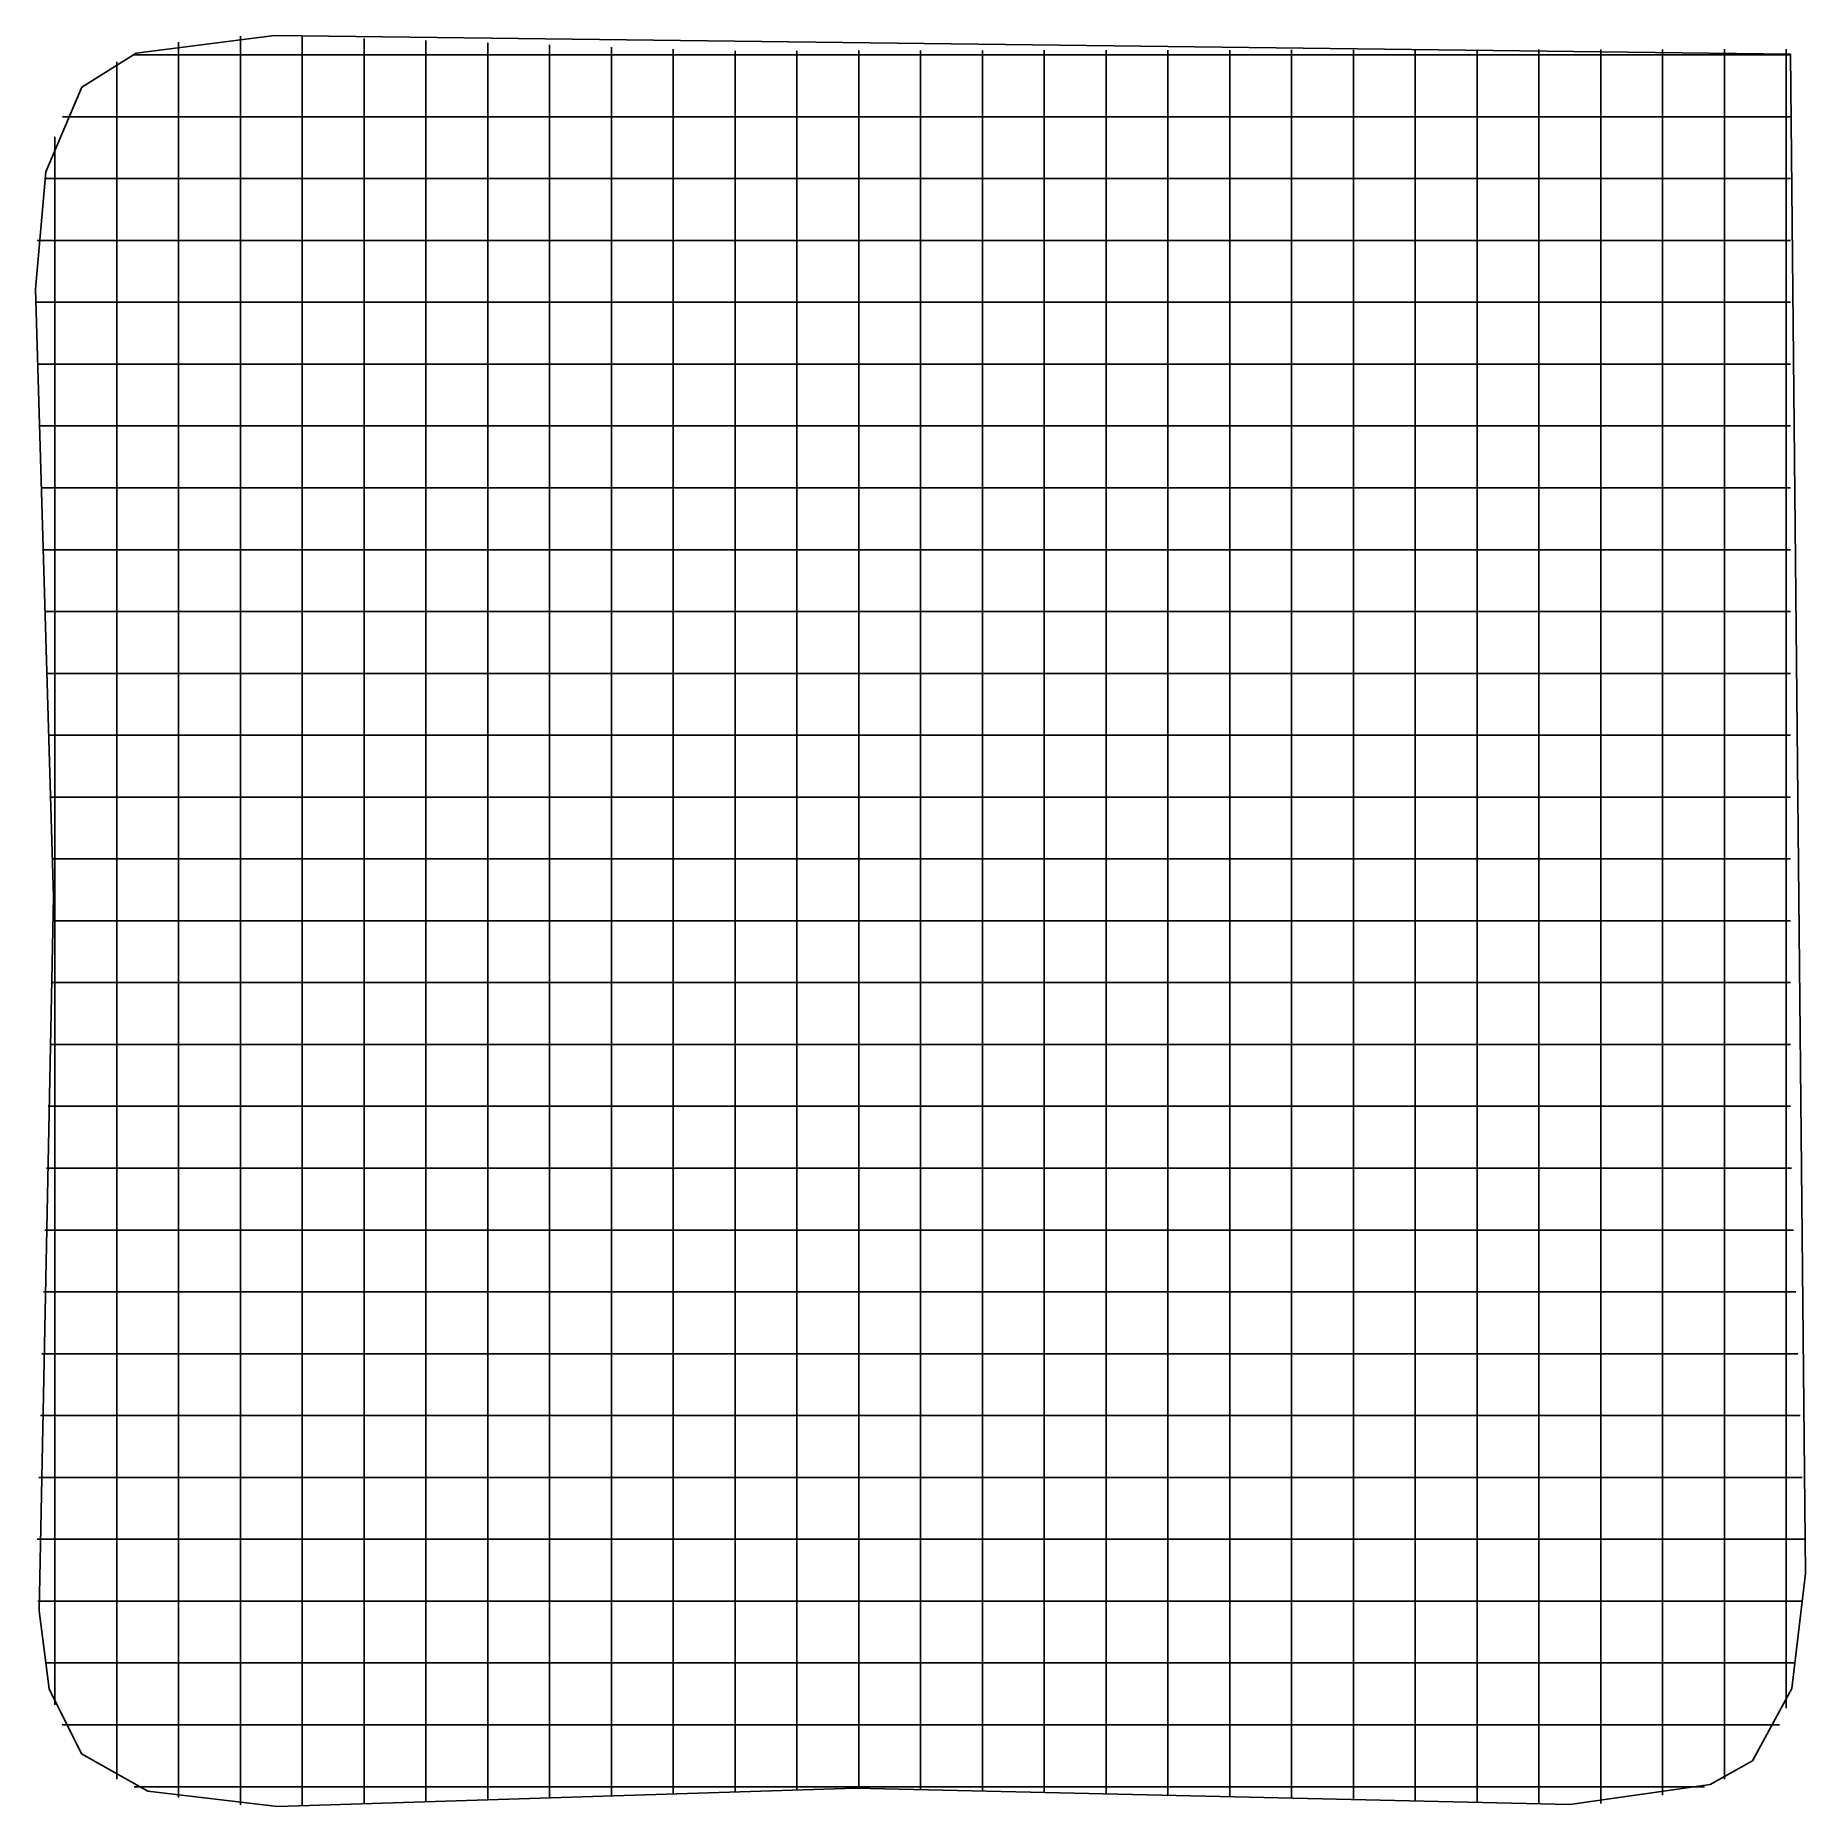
# Model space of a CAD drawing. Header units: metres. Extents: x 0.4 to 14.7, y 0.4 to 14.7.
import ezdxf

# ---------------------------------------------------------------- set-up
doc = ezdxf.new("R2010")
doc.units = ezdxf.units.M

msp = doc.modelspace()

# ---------------------------------------------------------------- linework, layer by layer
for p, q in [((1.593, 14.571), (1.593, 14.695)), ((2.093, 14.743), (2.093, 14.744)), ((2.093, 14.619), (2.093, 14.743)), ((2.093, 13.799), (2.093, 14.619)), ((2.593, 14.618), (2.593, 14.742)), ((2.593, 13.793), (2.593, 14.618)), ((3.093, 14.6), (3.093, 14.724)), ((3.593, 14.583), (3.593, 14.707)), ((4.093, 14.566), (4.093, 14.69)), ((4.593, 14.548), (4.593, 14.672)), ((5.093, 14.531), (5.093, 14.655)), ((5.593, 14.513), (5.593, 14.637)), ((6.093, 14.501), (6.093, 14.625)), ((6.593, 14.502), (6.593, 14.626)), ((7.093, 14.503), (7.093, 14.627)), ((7.593, 14.504), (7.593, 14.628)), ((8.093, 14.504), (8.093, 14.628)), ((8.593, 14.505), (8.593, 14.629)), ((9.093, 14.506), (9.093, 14.63)), ((9.593, 14.506), (9.593, 14.63)), ((10.093, 14.507), (10.093, 14.631)), ((10.593, 14.508), (10.593, 14.632)), ((11.093, 14.509), (11.093, 14.633)), ((11.593, 14.509), (11.593, 14.633)), ((12.093, 14.51), (12.093, 14.634)), ((12.593, 14.511), (12.593, 14.635)), ((13.093, 14.512), (13.093, 14.636)), ((13.593, 14.512), (13.593, 14.636)), ((14.093, 14.513), (14.093, 14.637)), ((14.593, 14.514), (14.593, 14.638)), ((1.093, 14.413), (1.093, 14.537)), ((1.221, 14.592), (1.345, 14.592)), ((1.221, 14.592), (1.345, 14.592)), ((1.345, 14.592), (1.641, 14.592)), ((1.593, 13.813), (1.593, 14.571)), ((1.641, 14.592), (1.817, 14.592)), ((1.817, 14.592), (2.437, 14.592)), ((2.437, 14.592), (3.317, 14.592)), ((3.093, 13.795), (3.093, 14.6)), ((3.317, 14.592), (3.441, 14.592)), ((3.441, 14.592), (3.617, 14.592)), ((3.593, 13.798), (3.593, 14.583)), ((3.617, 14.592), (4.237, 14.592)), ((4.093, 13.799), (4.093, 14.566)), ((4.237, 14.592), (5.117, 14.592)), ((4.593, 13.801), (4.593, 14.548)), ((5.093, 13.804), (5.093, 14.531)), ((5.117, 14.592), (5.241, 14.592)), ((5.241, 14.592), (5.417, 14.592)), ((5.417, 14.592), (5.768, 14.592)), ((5.593, 13.806), (5.593, 14.513)), ((5.768, 14.592), (5.891, 14.592)), ((5.891, 14.592), (6.772, 14.592)), ((6.093, 13.81), (6.093, 14.501)), ((6.593, 13.819), (6.593, 14.502)), ((6.772, 14.592), (7.391, 14.592)), ((7.093, 13.829), (7.093, 14.503)), ((7.391, 14.592), (7.568, 14.592)), ((7.568, 14.592), (7.691, 14.592)), ((7.593, 13.827), (7.593, 14.504)), ((7.691, 14.592), (8.572, 14.592)), ((8.093, 13.82), (8.093, 14.504)), ((8.572, 14.592), (9.191, 14.592)), ((8.593, 13.814), (8.593, 14.505)), ((9.093, 13.807), (9.093, 14.506)), ((9.191, 14.592), (9.368, 14.592)), ((9.368, 14.592), (9.491, 14.592)), ((9.491, 14.592), (10.372, 14.592)), ((9.593, 13.8), (9.593, 14.506)), ((10.093, 13.793), (10.093, 14.507)), ((10.372, 14.592), (10.991, 14.592)), ((10.593, 13.787), (10.593, 14.508)), ((10.991, 14.592), (11.168, 14.592)), ((11.093, 13.78), (11.093, 14.509)), ((11.168, 14.592), (11.291, 14.592)), ((11.291, 14.592), (12.172, 14.592)), ((11.593, 13.773), (11.593, 14.509)), ((12.093, 13.766), (12.093, 14.51)), ((12.172, 14.592), (12.791, 14.592)), ((12.593, 13.76), (12.593, 14.511)), ((12.791, 14.592), (12.968, 14.592)), ((12.968, 14.592), (13.091, 14.592)), ((13.091, 14.592), (13.972, 14.592)), ((13.093, 13.76), (13.093, 14.512)), ((13.593, 13.8), (13.593, 14.512)), ((13.972, 14.592), (14.45, 14.592)), ((14.093, 13.877), (14.093, 14.513)), ((14.45, 14.592), (14.626, 14.592)), ((14.593, 14.214), (14.593, 14.514)), ((1.093, 13.836), (1.093, 14.413)), ((14.593, 14.038), (14.593, 14.214)), ((0.654, 14.092), (0.778, 14.092)), ((0.654, 14.092), (0.778, 14.092)), ((0.778, 14.092), (1.407, 14.092)), ((1.407, 14.092), (2.027, 14.092)), ((2.027, 14.092), (2.203, 14.092)), ((2.203, 14.092), (2.327, 14.092)), ((2.327, 14.092), (3.207, 14.092)), ((3.207, 14.092), (3.827, 14.092)), ((3.827, 14.092), (4.003, 14.092)), ((4.003, 14.092), (4.127, 14.092)), ((4.127, 14.092), (5.007, 14.092)), ((5.007, 14.092), (5.627, 14.092)), ((5.627, 14.092), (5.803, 14.092)), ((5.803, 14.092), (5.927, 14.092)), ((5.927, 14.092), (6.807, 14.092)), ((6.807, 14.092), (7.427, 14.092)), ((7.427, 14.092), (7.603, 14.092)), ((7.603, 14.092), (7.727, 14.092)), ((7.727, 14.092), (8.607, 14.092)), ((8.607, 14.092), (9.227, 14.092)), ((9.227, 14.092), (9.403, 14.092)), ((9.403, 14.092), (9.527, 14.092)), ((9.527, 14.092), (10.407, 14.092)), ((10.407, 14.092), (11.027, 14.092)), ((11.027, 14.092), (11.203, 14.092)), ((11.203, 14.092), (11.327, 14.092)), ((11.327, 14.092), (12.207, 14.092)), ((12.207, 14.092), (12.827, 14.092)), ((12.827, 14.092), (13.003, 14.092)), ((13.003, 14.092), (13.127, 14.092)), ((13.127, 14.092), (14.007, 14.092)), ((14.007, 14.092), (14.45, 14.092)), ((14.45, 14.092), (14.626, 14.092)), ((14.593, 13.419), (14.593, 14.038)), ((0.593, 13.885), (0.593, 13.929)), ((0.593, 13.761), (0.593, 13.885)), ((0.593, 12.88), (0.593, 13.761)), ((1.093, 13.216), (1.093, 13.836)), ((1.593, 13.194), (1.593, 13.813)), ((2.093, 13.18), (2.093, 13.799)), ((2.593, 13.173), (2.593, 13.793)), ((3.093, 13.176), (3.093, 13.795)), ((3.593, 13.178), (3.593, 13.798)), ((4.093, 13.18), (4.093, 13.799)), ((4.593, 13.182), (4.593, 13.801)), ((5.093, 13.184), (5.093, 13.804)), ((5.593, 13.186), (5.593, 13.806)), ((6.093, 13.191), (6.093, 13.81)), ((6.593, 13.2), (6.593, 13.819)), ((7.093, 13.21), (7.093, 13.829)), ((7.593, 13.207), (7.593, 13.827)), ((8.093, 13.201), (8.093, 13.82)), ((8.593, 13.194), (8.593, 13.814)), ((9.093, 13.188), (9.093, 13.807)), ((9.593, 13.18), (9.593, 13.8)), ((10.093, 13.174), (10.093, 13.793)), ((10.593, 13.167), (10.593, 13.787)), ((11.093, 13.16), (11.093, 13.78)), ((11.593, 13.154), (11.593, 13.773)), ((12.093, 13.147), (12.093, 13.766)), ((12.593, 13.14), (12.593, 13.76)), ((13.093, 13.14), (13.093, 13.76)), ((13.593, 13.181), (13.593, 13.8)), ((14.093, 13.258), (14.093, 13.877)), ((0.511, 13.592), (0.635, 13.592)), ((0.511, 13.592), (0.635, 13.592)), ((0.635, 13.592), (1.348, 13.592)), ((1.348, 13.592), (1.968, 13.592)), ((1.968, 13.592), (2.144, 13.592)), ((2.144, 13.592), (2.268, 13.592)), ((2.268, 13.592), (3.148, 13.592)), ((3.148, 13.592), (3.768, 13.592)), ((3.768, 13.592), (3.944, 13.592)), ((3.944, 13.592), (4.068, 13.592)), ((4.068, 13.592), (4.948, 13.592)), ((4.948, 13.592), (5.568, 13.592)), ((5.568, 13.592), (5.744, 13.592)), ((5.744, 13.592), (5.868, 13.592)), ((5.868, 13.592), (6.748, 13.592)), ((6.748, 13.592), (7.368, 13.592)), ((7.368, 13.592), (7.544, 13.592)), ((7.544, 13.592), (7.668, 13.592)), ((7.668, 13.592), (8.548, 13.592)), ((8.548, 13.592), (9.168, 13.592)), ((9.168, 13.592), (9.344, 13.592)), ((9.344, 13.592), (9.468, 13.592)), ((9.468, 13.592), (10.348, 13.592)), ((10.348, 13.592), (10.968, 13.592)), ((10.968, 13.592), (11.144, 13.592)), ((11.144, 13.592), (11.268, 13.592)), ((11.268, 13.592), (12.148, 13.592)), ((12.148, 13.592), (12.768, 13.592)), ((12.768, 13.592), (12.944, 13.592)), ((12.944, 13.592), (13.068, 13.592)), ((13.068, 13.592), (13.948, 13.592)), ((13.948, 13.592), (14.45, 13.592)), ((14.45, 13.592), (14.626, 13.592)), ((14.593, 12.537), (14.593, 13.419)), ((1.093, 13.04), (1.093, 13.216)), ((1.593, 13.018), (1.593, 13.194)), ((2.093, 13.004), (2.093, 13.18)), ((2.593, 12.997), (2.593, 13.173)), ((3.093, 13), (3.093, 13.176)), ((3.593, 13.002), (3.593, 13.178)), ((4.093, 13.004), (4.093, 13.18)), ((4.593, 13.006), (4.593, 13.182)), ((5.093, 13.008), (5.093, 13.184)), ((5.593, 13.01), (5.593, 13.186)), ((6.093, 13.015), (6.093, 13.191)), ((6.593, 13.024), (6.593, 13.2)), ((7.093, 13.034), (7.093, 13.21)), ((7.593, 13.031), (7.593, 13.207)), ((8.093, 13.025), (8.093, 13.201)), ((8.593, 13.018), (8.593, 13.194)), ((9.093, 13.011), (9.093, 13.188)), ((9.593, 13.004), (9.593, 13.18)), ((10.093, 12.998), (10.093, 13.174)), ((13.593, 13.004), (13.593, 13.181)), ((14.093, 13.082), (14.093, 13.258)), ((0.451, 13.092), (0.575, 13.092)), ((0.451, 13.092), (0.575, 13.092)), ((0.575, 13.092), (1.323, 13.092)), ((1.093, 12.916), (1.093, 13.04)), ((1.323, 13.092), (1.943, 13.092)), ((1.943, 13.092), (2.119, 13.092)), ((2.119, 13.092), (2.243, 13.092)), ((2.243, 13.092), (3.123, 13.092)), ((3.123, 13.092), (3.743, 13.092)), ((3.743, 13.092), (3.919, 13.092)), ((3.919, 13.092), (4.043, 13.092)), ((4.043, 13.092), (4.923, 13.092)), ((4.923, 13.092), (5.543, 13.092)), ((5.543, 13.092), (5.719, 13.092)), ((5.719, 13.092), (5.843, 13.092)), ((5.843, 13.092), (6.723, 13.092)), ((6.723, 13.092), (7.343, 13.092)), ((7.093, 12.91), (7.093, 13.034)), ((7.343, 13.092), (7.519, 13.092)), ((7.519, 13.092), (7.643, 13.092)), ((7.593, 12.908), (7.593, 13.031)), ((7.643, 13.092), (8.523, 13.092)), ((8.523, 13.092), (9.143, 13.092)), ((9.143, 13.092), (9.319, 13.092)), ((9.319, 13.092), (9.443, 13.092)), ((9.443, 13.092), (10.323, 13.092)), ((10.323, 13.092), (10.943, 13.092)), ((10.593, 12.991), (10.593, 13.167)), ((10.943, 13.092), (11.119, 13.092)), ((11.093, 12.984), (11.093, 13.16)), ((11.119, 13.092), (11.243, 13.092)), ((11.243, 13.092), (12.123, 13.092)), ((11.593, 12.977), (11.593, 13.154)), ((12.093, 12.971), (12.093, 13.147)), ((12.123, 13.092), (12.743, 13.092)), ((12.593, 12.964), (12.593, 13.14)), ((12.743, 13.092), (12.919, 13.092)), ((12.919, 13.092), (13.043, 13.092)), ((13.043, 13.092), (13.923, 13.092)), ((13.093, 12.964), (13.093, 13.14)), ((13.923, 13.092), (14.45, 13.092)), ((14.093, 12.958), (14.093, 13.082)), ((14.45, 13.092), (14.626, 13.092)), ((1.093, 12.036), (1.093, 12.916)), ((1.593, 12.894), (1.593, 13.018)), ((1.593, 12.013), (1.593, 12.894)), ((2.093, 12.88), (2.093, 13.004)), ((2.593, 12.874), (2.593, 12.997)), ((3.093, 12.876), (3.093, 13)), ((3.593, 12.878), (3.593, 13.002)), ((4.093, 12.88), (4.093, 13.004)), ((4.593, 12.882), (4.593, 13.006)), ((5.093, 12.884), (5.093, 13.008)), ((5.593, 12.886), (5.593, 13.01)), ((6.093, 12.891), (6.093, 13.015)), ((6.093, 12.01), (6.093, 12.891)), ((6.593, 12.901), (6.593, 13.024)), ((6.593, 12.019), (6.593, 12.901)), ((7.093, 12.029), (7.093, 12.91)), ((7.593, 12.027), (7.593, 12.908)), ((8.093, 12.901), (8.093, 13.025)), ((8.093, 12.02), (8.093, 12.901)), ((8.593, 12.894), (8.593, 13.018)), ((8.593, 12.014), (8.593, 12.894)), ((9.093, 12.888), (9.093, 13.011)), ((9.093, 12.007), (9.093, 12.888)), ((9.593, 12.88), (9.593, 13.004)), ((10.093, 12.874), (10.093, 12.998)), ((10.593, 12.867), (10.593, 12.991)), ((11.093, 12.861), (11.093, 12.984)), ((11.593, 12.854), (11.593, 12.977)), ((12.093, 12.847), (12.093, 12.971)), ((12.593, 12.84), (12.593, 12.964)), ((13.093, 12.841), (13.093, 12.964)), ((13.593, 12.881), (13.593, 13.004)), ((14.093, 12.077), (14.093, 12.958)), ((0.593, 12.261), (0.593, 12.88)), ((2.093, 11.999), (2.093, 12.88)), ((2.593, 11.993), (2.593, 12.874)), ((3.093, 11.995), (3.093, 12.876)), ((3.593, 11.998), (3.593, 12.878)), ((4.093, 11.999), (4.093, 12.88)), ((4.593, 12.001), (4.593, 12.882)), ((5.093, 12.004), (5.093, 12.884)), ((5.593, 12.006), (5.593, 12.886)), ((9.593, 12), (9.593, 12.88)), ((10.093, 11.993), (10.093, 12.874)), ((10.593, 11.987), (10.593, 12.867)), ((11.093, 11.98), (11.093, 12.861)), ((11.593, 11.973), (11.593, 12.854)), ((12.093, 11.966), (12.093, 12.847)), ((12.593, 11.96), (12.593, 12.84)), ((13.093, 11.96), (13.093, 12.841)), ((13.593, 12), (13.593, 12.881)), ((0.438, 12.592), (0.562, 12.592)), ((0.438, 12.592), (0.562, 12.592)), ((0.562, 12.592), (1.318, 12.592)), ((1.318, 12.592), (1.937, 12.592)), ((1.937, 12.592), (2.114, 12.592)), ((2.114, 12.592), (2.237, 12.592)), ((2.237, 12.592), (3.118, 12.592)), ((3.118, 12.592), (3.737, 12.592)), ((3.737, 12.592), (3.914, 12.592)), ((3.914, 12.592), (4.037, 12.592)), ((4.037, 12.592), (4.918, 12.592)), ((4.918, 12.592), (5.537, 12.592)), ((5.537, 12.592), (5.714, 12.592)), ((5.714, 12.592), (5.837, 12.592)), ((5.837, 12.592), (6.718, 12.592)), ((6.718, 12.592), (7.337, 12.592)), ((7.337, 12.592), (7.514, 12.592)), ((7.514, 12.592), (7.637, 12.592)), ((7.637, 12.592), (8.518, 12.592)), ((8.518, 12.592), (9.137, 12.592)), ((9.137, 12.592), (9.314, 12.592)), ((9.314, 12.592), (9.437, 12.592)), ((9.437, 12.592), (10.318, 12.592)), ((10.318, 12.592), (10.937, 12.592)), ((10.937, 12.592), (11.114, 12.592)), ((11.114, 12.592), (11.237, 12.592)), ((11.237, 12.592), (12.118, 12.592)), ((12.118, 12.592), (12.737, 12.592)), ((12.737, 12.592), (12.914, 12.592)), ((12.914, 12.592), (13.037, 12.592)), ((13.037, 12.592), (13.918, 12.592)), ((13.918, 12.592), (14.45, 12.592)), ((14.45, 12.592), (14.626, 12.592)), ((14.593, 12.414), (14.593, 12.537)), ((14.593, 12.238), (14.593, 12.414)), ((0.593, 12.085), (0.593, 12.261)), ((14.593, 11.619), (14.593, 12.238)), ((0.453, 12.092), (0.577, 12.092)), ((0.453, 12.092), (0.577, 12.092)), ((0.577, 12.092), (1.324, 12.092)), ((0.593, 11.961), (0.593, 12.085)), ((1.093, 11.416), (1.093, 12.036)), ((1.324, 12.092), (1.944, 12.092)), ((1.944, 12.092), (2.12, 12.092)), ((2.12, 12.092), (2.244, 12.092)), ((2.244, 12.092), (3.124, 12.092)), ((3.124, 12.092), (3.744, 12.092)), ((3.744, 12.092), (3.92, 12.092)), ((3.92, 12.092), (4.044, 12.092)), ((4.044, 12.092), (4.924, 12.092)), ((4.924, 12.092), (5.544, 12.092)), ((5.544, 12.092), (5.72, 12.092)), ((5.72, 12.092), (5.844, 12.092)), ((5.844, 12.092), (6.724, 12.092)), ((6.724, 12.092), (7.344, 12.092)), ((7.093, 11.41), (7.093, 12.029)), ((7.344, 12.092), (7.52, 12.092)), ((7.52, 12.092), (7.644, 12.092)), ((7.644, 12.092), (8.524, 12.092)), ((8.524, 12.092), (9.144, 12.092)), ((9.144, 12.092), (9.32, 12.092)), ((9.32, 12.092), (9.444, 12.092)), ((9.444, 12.092), (10.324, 12.092)), ((10.324, 12.092), (10.944, 12.092)), ((10.944, 12.092), (11.12, 12.092)), ((11.12, 12.092), (11.244, 12.092)), ((11.244, 12.092), (12.124, 12.092)), ((12.124, 12.092), (12.744, 12.092)), ((12.744, 12.092), (12.92, 12.092)), ((12.92, 12.092), (13.044, 12.092)), ((13.044, 12.092), (13.924, 12.092)), ((13.924, 12.092), (14.45, 12.092)), ((14.093, 11.458), (14.093, 12.077)), ((14.45, 12.092), (14.626, 12.092)), ((0.593, 11.08), (0.593, 11.961)), ((1.593, 11.394), (1.593, 12.013)), ((2.093, 11.38), (2.093, 11.999)), ((2.593, 11.373), (2.593, 11.993)), ((3.093, 11.376), (3.093, 11.995)), ((3.593, 11.378), (3.593, 11.998)), ((4.093, 11.38), (4.093, 11.999)), ((4.593, 11.382), (4.593, 12.001)), ((5.093, 11.384), (5.093, 12.004)), ((5.593, 11.386), (5.593, 12.006)), ((6.093, 11.391), (6.093, 12.01)), ((6.593, 11.4), (6.593, 12.019)), ((7.593, 11.407), (7.593, 12.027)), ((8.093, 11.401), (8.093, 12.02)), ((8.593, 11.394), (8.593, 12.014)), ((9.093, 11.388), (9.093, 12.007)), ((9.593, 11.38), (9.593, 12)), ((10.093, 11.374), (10.093, 11.993)), ((10.593, 11.367), (10.593, 11.987)), ((11.093, 11.36), (11.093, 11.98)), ((11.593, 11.354), (11.593, 11.973)), ((12.093, 11.347), (12.093, 11.966)), ((12.593, 11.34), (12.593, 11.96)), ((13.093, 11.34), (13.093, 11.96)), ((13.593, 11.381), (13.593, 12)), ((14.593, 10.737), (14.593, 11.619)), ((0.468, 11.592), (0.592, 11.592)), ((0.468, 11.592), (0.592, 11.592)), ((0.592, 11.592), (1.33, 11.592)), ((1.33, 11.592), (1.95, 11.592)), ((1.95, 11.592), (2.126, 11.592)), ((2.126, 11.592), (2.25, 11.592)), ((2.25, 11.592), (3.13, 11.592)), ((3.13, 11.592), (3.75, 11.592)), ((3.75, 11.592), (3.926, 11.592)), ((3.926, 11.592), (4.05, 11.592)), ((4.05, 11.592), (4.93, 11.592)), ((4.93, 11.592), (5.55, 11.592)), ((5.55, 11.592), (5.726, 11.592)), ((5.726, 11.592), (5.85, 11.592)), ((5.85, 11.592), (6.73, 11.592)), ((6.73, 11.592), (7.35, 11.592)), ((7.35, 11.592), (7.526, 11.592)), ((7.526, 11.592), (7.65, 11.592)), ((7.65, 11.592), (8.53, 11.592)), ((8.53, 11.592), (9.15, 11.592)), ((9.15, 11.592), (9.326, 11.592)), ((9.326, 11.592), (9.45, 11.592)), ((9.45, 11.592), (10.33, 11.592)), ((10.33, 11.592), (10.95, 11.592)), ((10.95, 11.592), (11.126, 11.592)), ((11.126, 11.592), (11.25, 11.592)), ((11.25, 11.592), (12.13, 11.592)), ((12.13, 11.592), (12.75, 11.592)), ((12.75, 11.592), (12.926, 11.592)), ((12.926, 11.592), (13.05, 11.592)), ((13.05, 11.592), (13.93, 11.592)), ((13.93, 11.592), (14.45, 11.592)), ((14.093, 11.282), (14.093, 11.458)), ((14.45, 11.592), (14.626, 11.592)), ((1.093, 11.24), (1.093, 11.416)), ((1.593, 11.218), (1.593, 11.394)), ((2.093, 11.204), (2.093, 11.38)), ((2.593, 11.197), (2.593, 11.373)), ((3.093, 11.2), (3.093, 11.376)), ((3.593, 11.202), (3.593, 11.378)), ((4.093, 11.204), (4.093, 11.38)), ((4.593, 11.206), (4.593, 11.382)), ((5.093, 11.208), (5.093, 11.384)), ((5.593, 11.21), (5.593, 11.386)), ((6.093, 11.215), (6.093, 11.391)), ((6.593, 11.224), (6.593, 11.4)), ((7.093, 11.234), (7.093, 11.41)), ((7.593, 11.231), (7.593, 11.407)), ((8.093, 11.225), (8.093, 11.401)), ((8.593, 11.218), (8.593, 11.394)), ((9.093, 11.211), (9.093, 11.388)), ((9.593, 11.204), (9.593, 11.38)), ((10.093, 11.198), (10.093, 11.374)), ((10.593, 11.191), (10.593, 11.367)), ((11.093, 11.184), (11.093, 11.36)), ((11.593, 11.177), (11.593, 11.354)), ((12.093, 11.171), (12.093, 11.347)), ((12.593, 11.164), (12.593, 11.34)), ((13.093, 11.164), (13.093, 11.34)), ((13.593, 11.204), (13.593, 11.381)), ((1.093, 11.116), (1.093, 11.24)), ((1.593, 11.094), (1.593, 11.218)), ((2.093, 11.08), (2.093, 11.204)), ((2.593, 11.074), (2.593, 11.197)), ((3.093, 11.076), (3.093, 11.2)), ((3.593, 11.078), (3.593, 11.202)), ((4.093, 11.08), (4.093, 11.204)), ((4.593, 11.082), (4.593, 11.206)), ((5.093, 11.084), (5.093, 11.208)), ((5.593, 11.086), (5.593, 11.21)), ((6.093, 11.091), (6.093, 11.215)), ((6.593, 11.101), (6.593, 11.224)), ((7.093, 11.11), (7.093, 11.234)), ((7.593, 11.108), (7.593, 11.231)), ((8.093, 11.101), (8.093, 11.225)), ((8.593, 11.094), (8.593, 11.218)), ((9.093, 11.088), (9.093, 11.211)), ((9.593, 11.08), (9.593, 11.204)), ((10.093, 11.074), (10.093, 11.198)), ((10.593, 11.067), (10.593, 11.191)), ((11.093, 11.061), (11.093, 11.184)), ((11.593, 11.054), (11.593, 11.177)), ((12.093, 11.047), (12.093, 11.171)), ((13.593, 11.081), (13.593, 11.204)), ((14.093, 11.158), (14.093, 11.282)), ((0.484, 11.092), (0.608, 11.092)), ((0.484, 11.092), (0.608, 11.092)), ((0.593, 10.461), (0.593, 11.08)), ((0.608, 11.092), (1.337, 11.092)), ((1.093, 10.236), (1.093, 11.116)), ((1.337, 11.092), (1.956, 11.092)), ((1.593, 10.213), (1.593, 11.094)), ((1.956, 11.092), (2.133, 11.092)), ((2.093, 10.199), (2.093, 11.08)), ((2.133, 11.092), (2.256, 11.092)), ((2.256, 11.092), (3.137, 11.092)), ((2.593, 10.193), (2.593, 11.074)), ((3.093, 10.195), (3.093, 11.076)), ((3.137, 11.092), (3.756, 11.092)), ((3.593, 10.198), (3.593, 11.078)), ((3.756, 11.092), (3.933, 11.092)), ((3.933, 11.092), (4.056, 11.092)), ((4.056, 11.092), (4.937, 11.092)), ((4.093, 10.199), (4.093, 11.08)), ((4.593, 10.201), (4.593, 11.082)), ((4.937, 11.092), (5.556, 11.092)), ((5.093, 10.204), (5.093, 11.084)), ((5.556, 11.092), (5.733, 11.092)), ((5.593, 10.206), (5.593, 11.086)), ((5.733, 11.092), (5.856, 11.092)), ((5.856, 11.092), (6.737, 11.092)), ((6.093, 10.21), (6.093, 11.091)), ((6.593, 10.219), (6.593, 11.101)), ((6.737, 11.092), (7.356, 11.092)), ((7.093, 10.229), (7.093, 11.11)), ((7.356, 11.092), (7.533, 11.092)), ((7.533, 11.092), (7.656, 11.092)), ((7.593, 10.227), (7.593, 11.108)), ((7.656, 11.092), (8.537, 11.092)), ((8.093, 10.22), (8.093, 11.101)), ((8.537, 11.092), (9.156, 11.092)), ((8.593, 10.214), (8.593, 11.094)), ((9.093, 10.207), (9.093, 11.088)), ((9.156, 11.092), (9.333, 11.092)), ((9.333, 11.092), (9.456, 11.092)), ((9.456, 11.092), (10.337, 11.092)), ((9.593, 10.2), (9.593, 11.08)), ((10.093, 10.193), (10.093, 11.074)), ((10.337, 11.092), (10.956, 11.092)), ((10.593, 10.187), (10.593, 11.067)), ((10.956, 11.092), (11.133, 11.092)), ((11.093, 10.18), (11.093, 11.061)), ((11.133, 11.092), (11.256, 11.092)), ((11.256, 11.092), (12.137, 11.092)), ((11.593, 10.173), (11.593, 11.054)), ((12.093, 10.166), (12.093, 11.047)), ((12.137, 11.092), (12.756, 11.092)), ((12.593, 11.04), (12.593, 11.164)), ((12.593, 10.16), (12.593, 11.04)), ((12.756, 11.092), (12.933, 11.092)), ((12.933, 11.092), (13.056, 11.092)), ((13.056, 11.092), (13.937, 11.092)), ((13.093, 11.041), (13.093, 11.164)), ((13.093, 10.16), (13.093, 11.041)), ((13.593, 10.2), (13.593, 11.081)), ((13.937, 11.092), (14.45, 11.092)), ((14.093, 10.277), (14.093, 11.158)), ((14.45, 11.092), (14.626, 11.092)), ((14.593, 10.614), (14.593, 10.737)), ((14.593, 10.438), (14.593, 10.614)), ((0.499, 10.592), (0.623, 10.592)), ((0.499, 10.592), (0.623, 10.592)), ((0.593, 10.285), (0.593, 10.461)), ((0.623, 10.592), (1.343, 10.592)), ((1.343, 10.592), (1.963, 10.592)), ((1.963, 10.592), (2.139, 10.592)), ((2.139, 10.592), (2.263, 10.592)), ((2.263, 10.592), (3.143, 10.592)), ((3.143, 10.592), (3.763, 10.592)), ((3.763, 10.592), (3.939, 10.592)), ((3.939, 10.592), (4.063, 10.592)), ((4.063, 10.592), (4.943, 10.592)), ((4.943, 10.592), (5.563, 10.592)), ((5.563, 10.592), (5.739, 10.592)), ((5.739, 10.592), (5.863, 10.592)), ((5.863, 10.592), (6.743, 10.592)), ((6.743, 10.592), (7.363, 10.592)), ((7.363, 10.592), (7.539, 10.592)), ((7.539, 10.592), (7.663, 10.592)), ((7.663, 10.592), (8.543, 10.592)), ((8.543, 10.592), (9.163, 10.592)), ((9.163, 10.592), (9.339, 10.592)), ((9.339, 10.592), (9.463, 10.592)), ((9.463, 10.592), (10.343, 10.592)), ((10.343, 10.592), (10.963, 10.592)), ((10.963, 10.592), (11.139, 10.592)), ((11.139, 10.592), (11.263, 10.592)), ((11.263, 10.592), (12.143, 10.592)), ((12.143, 10.592), (12.763, 10.592)), ((12.763, 10.592), (12.939, 10.592)), ((12.939, 10.592), (13.063, 10.592)), ((13.063, 10.592), (13.943, 10.592)), ((13.943, 10.592), (14.45, 10.592)), ((14.45, 10.592), (14.626, 10.592)), ((14.593, 9.819), (14.593, 10.438)), ((0.593, 10.161), (0.593, 10.285)), ((1.093, 9.616), (1.093, 10.236)), ((1.593, 9.594), (1.593, 10.213)), ((2.093, 9.58), (2.093, 10.199)), ((2.593, 9.573), (2.593, 10.193)), ((3.093, 9.576), (3.093, 10.195)), ((3.593, 9.578), (3.593, 10.198)), ((4.093, 9.58), (4.093, 10.199)), ((4.593, 9.582), (4.593, 10.201)), ((5.093, 9.584), (5.093, 10.204)), ((5.593, 9.586), (5.593, 10.206)), ((6.093, 9.591), (6.093, 10.21)), ((6.593, 9.6), (6.593, 10.219)), ((7.093, 9.61), (7.093, 10.229)), ((7.593, 9.607), (7.593, 10.227)), ((8.093, 9.601), (8.093, 10.22)), ((8.593, 9.594), (8.593, 10.214)), ((9.093, 9.588), (9.093, 10.207)), ((9.593, 9.58), (9.593, 10.2)), ((10.093, 9.574), (10.093, 10.193)), ((10.593, 9.567), (10.593, 10.187)), ((11.093, 9.56), (11.093, 10.18)), ((11.593, 9.554), (11.593, 10.173)), ((12.093, 9.547), (12.093, 10.166)), ((13.593, 9.581), (13.593, 10.2)), ((14.093, 9.658), (14.093, 10.277)), ((0.514, 10.092), (0.638, 10.092)), ((0.514, 10.092), (0.638, 10.092)), ((0.593, 9.28), (0.593, 10.161)), ((0.638, 10.092), (1.349, 10.092)), ((1.349, 10.092), (1.969, 10.092)), ((1.969, 10.092), (2.145, 10.092)), ((2.145, 10.092), (2.269, 10.092)), ((2.269, 10.092), (3.149, 10.092)), ((3.149, 10.092), (3.769, 10.092)), ((3.769, 10.092), (3.945, 10.092)), ((3.945, 10.092), (4.069, 10.092)), ((4.069, 10.092), (4.949, 10.092)), ((4.949, 10.092), (5.569, 10.092)), ((5.569, 10.092), (5.745, 10.092)), ((5.745, 10.092), (5.869, 10.092)), ((5.869, 10.092), (6.749, 10.092)), ((6.749, 10.092), (7.369, 10.092)), ((7.369, 10.092), (7.545, 10.092)), ((7.545, 10.092), (7.669, 10.092)), ((7.669, 10.092), (8.549, 10.092)), ((8.549, 10.092), (9.169, 10.092)), ((9.169, 10.092), (9.345, 10.092)), ((9.345, 10.092), (9.469, 10.092)), ((9.469, 10.092), (10.349, 10.092)), ((10.349, 10.092), (10.969, 10.092)), ((10.969, 10.092), (11.145, 10.092)), ((11.145, 10.092), (11.269, 10.092)), ((11.269, 10.092), (12.149, 10.092)), ((12.149, 10.092), (12.769, 10.092)), ((12.593, 9.54), (12.593, 10.16)), ((12.769, 10.092), (12.945, 10.092)), ((12.945, 10.092), (13.069, 10.092)), ((13.069, 10.092), (13.949, 10.092)), ((13.093, 9.54), (13.093, 10.16)), ((13.949, 10.092), (14.45, 10.092)), ((14.45, 10.092), (14.626, 10.092)), ((14.593, 8.937), (14.593, 9.819)), ((1.093, 9.44), (1.093, 9.616)), ((1.593, 9.418), (1.593, 9.594)), ((6.593, 9.424), (6.593, 9.6)), ((7.093, 9.434), (7.093, 9.61)), ((7.593, 9.431), (7.593, 9.607)), ((8.093, 9.425), (8.093, 9.601)), ((8.593, 9.418), (8.593, 9.594)), ((14.093, 9.482), (14.093, 9.658)), ((0.529, 9.592), (0.653, 9.592)), ((0.529, 9.592), (0.653, 9.592)), ((0.653, 9.592), (1.356, 9.592)), ((1.356, 9.592), (1.975, 9.592)), ((1.975, 9.592), (2.152, 9.592)), ((2.093, 9.404), (2.093, 9.58)), ((2.152, 9.592), (2.275, 9.592)), ((2.275, 9.592), (3.156, 9.592)), ((2.593, 9.397), (2.593, 9.573)), ((3.093, 9.4), (3.093, 9.576)), ((3.156, 9.592), (3.775, 9.592)), ((3.593, 9.402), (3.593, 9.578)), ((3.775, 9.592), (3.952, 9.592)), ((3.952, 9.592), (4.075, 9.592)), ((4.075, 9.592), (4.956, 9.592)), ((4.093, 9.404), (4.093, 9.58)), ((4.593, 9.406), (4.593, 9.582)), ((4.956, 9.592), (5.575, 9.592)), ((5.093, 9.408), (5.093, 9.584)), ((5.575, 9.592), (5.752, 9.592)), ((5.593, 9.41), (5.593, 9.586)), ((5.752, 9.592), (5.875, 9.592)), ((5.875, 9.592), (6.756, 9.592)), ((6.093, 9.415), (6.093, 9.591)), ((6.756, 9.592), (7.375, 9.592)), ((7.375, 9.592), (7.552, 9.592)), ((7.552, 9.592), (7.675, 9.592)), ((7.675, 9.592), (8.556, 9.592)), ((8.556, 9.592), (9.175, 9.592)), ((9.093, 9.411), (9.093, 9.588)), ((9.175, 9.592), (9.352, 9.592)), ((9.352, 9.592), (9.475, 9.592)), ((9.475, 9.592), (10.356, 9.592)), ((9.593, 9.404), (9.593, 9.58)), ((10.093, 9.398), (10.093, 9.574)), ((10.356, 9.592), (10.975, 9.592)), ((10.593, 9.391), (10.593, 9.567)), ((10.975, 9.592), (11.152, 9.592)), ((11.093, 9.384), (11.093, 9.56)), ((11.152, 9.592), (11.275, 9.592)), ((11.275, 9.592), (12.156, 9.592)), ((11.593, 9.377), (11.593, 9.554)), ((12.093, 9.371), (12.093, 9.547)), ((12.156, 9.592), (12.775, 9.592)), ((12.593, 9.364), (12.593, 9.54)), ((12.775, 9.592), (12.952, 9.592)), ((12.952, 9.592), (13.075, 9.592)), ((13.075, 9.592), (13.956, 9.592)), ((13.093, 9.364), (13.093, 9.54)), ((13.593, 9.404), (13.593, 9.581)), ((13.956, 9.592), (14.45, 9.592)), ((14.093, 9.358), (14.093, 9.482)), ((14.45, 9.592), (14.626, 9.592)), ((1.093, 9.316), (1.093, 9.44)), ((1.093, 8.436), (1.093, 9.316)), ((1.593, 9.294), (1.593, 9.418)), ((2.093, 9.28), (2.093, 9.404)), ((2.593, 9.274), (2.593, 9.397)), ((3.093, 9.276), (3.093, 9.4)), ((3.593, 9.278), (3.593, 9.402)), ((4.093, 9.28), (4.093, 9.404)), ((4.593, 9.282), (4.593, 9.406)), ((5.093, 9.284), (5.093, 9.408)), ((5.593, 9.286), (5.593, 9.41)), ((6.093, 9.291), (6.093, 9.415)), ((6.593, 9.301), (6.593, 9.424)), ((7.093, 9.31), (7.093, 9.434)), ((7.093, 8.429), (7.093, 9.31)), ((7.593, 9.308), (7.593, 9.431)), ((7.593, 8.427), (7.593, 9.308)), ((8.093, 9.301), (8.093, 9.425)), ((8.593, 9.294), (8.593, 9.418)), ((9.093, 9.288), (9.093, 9.411)), ((9.593, 9.28), (9.593, 9.404)), ((10.093, 9.274), (10.093, 9.398)), ((10.593, 9.267), (10.593, 9.391)), ((11.093, 9.261), (11.093, 9.384)), ((11.593, 9.254), (11.593, 9.377)), ((12.093, 9.247), (12.093, 9.371)), ((12.593, 9.24), (12.593, 9.364)), ((13.093, 9.241), (13.093, 9.364)), ((13.593, 9.281), (13.593, 9.404)), ((14.093, 8.477), (14.093, 9.358)), ((0.593, 8.661), (0.593, 9.28)), ((1.593, 8.413), (1.593, 9.294)), ((2.093, 8.399), (2.093, 9.28)), ((2.593, 8.393), (2.593, 9.274)), ((3.093, 8.395), (3.093, 9.276)), ((3.593, 8.398), (3.593, 9.278)), ((4.093, 8.399), (4.093, 9.28)), ((4.593, 8.401), (4.593, 9.282)), ((5.093, 8.404), (5.093, 9.284)), ((5.593, 8.406), (5.593, 9.286)), ((6.093, 8.41), (6.093, 9.291)), ((6.593, 8.419), (6.593, 9.301)), ((8.093, 8.42), (8.093, 9.301)), ((8.593, 8.414), (8.593, 9.294)), ((9.093, 8.407), (9.093, 9.288)), ((9.593, 8.4), (9.593, 9.28)), ((10.093, 8.393), (10.093, 9.274)), ((10.593, 8.387), (10.593, 9.267)), ((11.093, 8.38), (11.093, 9.261)), ((11.593, 8.373), (11.593, 9.254)), ((12.093, 8.366), (12.093, 9.247)), ((12.593, 8.36), (12.593, 9.24)), ((13.093, 8.36), (13.093, 9.241)), ((13.593, 8.4), (13.593, 9.281)), ((0.545, 9.092), (0.669, 9.092)), ((0.545, 9.092), (0.669, 9.092)), ((0.669, 9.092), (1.362, 9.092)), ((1.362, 9.092), (1.982, 9.092)), ((1.982, 9.092), (2.158, 9.092)), ((2.158, 9.092), (2.282, 9.092)), ((2.282, 9.092), (3.162, 9.092)), ((3.162, 9.092), (3.782, 9.092)), ((3.782, 9.092), (3.958, 9.092)), ((3.958, 9.092), (4.082, 9.092)), ((4.082, 9.092), (4.962, 9.092)), ((4.962, 9.092), (5.582, 9.092)), ((5.582, 9.092), (5.758, 9.092)), ((5.758, 9.092), (5.882, 9.092)), ((5.882, 9.092), (6.762, 9.092)), ((6.762, 9.092), (7.382, 9.092)), ((7.382, 9.092), (7.558, 9.092)), ((7.558, 9.092), (7.682, 9.092)), ((7.682, 9.092), (8.562, 9.092)), ((8.562, 9.092), (9.182, 9.092)), ((9.182, 9.092), (9.358, 9.092)), ((9.358, 9.092), (9.482, 9.092)), ((9.482, 9.092), (10.362, 9.092)), ((10.362, 9.092), (10.982, 9.092)), ((10.982, 9.092), (11.158, 9.092)), ((11.158, 9.092), (11.282, 9.092)), ((11.282, 9.092), (12.162, 9.092)), ((12.162, 9.092), (12.782, 9.092)), ((12.782, 9.092), (12.958, 9.092)), ((12.958, 9.092), (13.082, 9.092)), ((13.082, 9.092), (13.962, 9.092)), ((13.962, 9.092), (14.45, 9.092)), ((14.45, 9.092), (14.626, 9.092)), ((14.593, 8.814), (14.593, 8.937)), ((14.593, 8.638), (14.593, 8.814)), ((0.56, 8.592), (0.684, 8.592)), ((0.56, 8.592), (0.684, 8.592)), ((0.593, 8.485), (0.593, 8.661)), ((0.684, 8.592), (1.368, 8.592)), ((1.368, 8.592), (1.988, 8.592)), ((1.988, 8.592), (2.164, 8.592)), ((2.164, 8.592), (2.288, 8.592)), ((2.288, 8.592), (3.168, 8.592)), ((3.168, 8.592), (3.788, 8.592)), ((3.788, 8.592), (3.964, 8.592)), ((3.964, 8.592), (4.088, 8.592)), ((4.088, 8.592), (4.968, 8.592)), ((4.968, 8.592), (5.588, 8.592)), ((5.588, 8.592), (5.764, 8.592)), ((5.764, 8.592), (5.888, 8.592)), ((5.888, 8.592), (6.768, 8.592)), ((6.768, 8.592), (7.388, 8.592)), ((7.388, 8.592), (7.564, 8.592)), ((7.564, 8.592), (7.688, 8.592)), ((7.688, 8.592), (8.568, 8.592)), ((8.568, 8.592), (9.188, 8.592)), ((9.188, 8.592), (9.364, 8.592)), ((9.364, 8.592), (9.488, 8.592)), ((9.488, 8.592), (10.368, 8.592)), ((10.368, 8.592), (10.988, 8.592)), ((10.988, 8.592), (11.164, 8.592)), ((11.164, 8.592), (11.288, 8.592)), ((11.288, 8.592), (12.168, 8.592)), ((12.168, 8.592), (12.788, 8.592)), ((12.788, 8.592), (12.964, 8.592)), ((12.964, 8.592), (13.088, 8.592)), ((13.088, 8.592), (13.968, 8.592)), ((13.968, 8.592), (14.45, 8.592)), ((14.45, 8.592), (14.626, 8.592)), ((14.593, 8.019), (14.593, 8.638)), ((0.593, 8.361), (0.593, 8.485)), ((14.093, 7.858), (14.093, 8.477)), ((0.593, 7.48), (0.593, 8.361)), ((1.093, 7.816), (1.093, 8.436)), ((1.593, 7.794), (1.593, 8.413)), ((2.093, 7.78), (2.093, 8.399)), ((2.593, 7.773), (2.593, 8.393)), ((3.093, 7.776), (3.093, 8.395)), ((3.593, 7.778), (3.593, 8.398)), ((4.093, 7.78), (4.093, 8.399)), ((4.593, 7.782), (4.593, 8.401)), ((5.093, 7.784), (5.093, 8.404)), ((5.593, 7.786), (5.593, 8.406)), ((6.093, 7.791), (6.093, 8.41)), ((6.593, 7.8), (6.593, 8.419)), ((7.093, 7.81), (7.093, 8.429)), ((7.593, 7.807), (7.593, 8.427)), ((8.093, 7.801), (8.093, 8.42)), ((8.593, 7.794), (8.593, 8.414)), ((9.093, 7.788), (9.093, 8.407)), ((9.593, 7.78), (9.593, 8.4)), ((10.093, 7.774), (10.093, 8.393)), ((10.593, 7.767), (10.593, 8.387)), ((11.093, 7.76), (11.093, 8.38)), ((11.593, 7.754), (11.593, 8.373)), ((12.093, 7.747), (12.093, 8.366)), ((12.593, 7.74), (12.593, 8.36)), ((13.093, 7.74), (13.093, 8.36)), ((13.593, 7.781), (13.593, 8.4)), ((0.575, 8.092), (0.699, 8.092)), ((0.575, 8.092), (0.699, 8.092)), ((0.699, 8.092), (1.375, 8.092)), ((1.375, 8.092), (1.994, 8.092)), ((1.994, 8.092), (2.171, 8.092)), ((2.171, 8.092), (2.294, 8.092)), ((2.294, 8.092), (3.175, 8.092)), ((3.175, 8.092), (3.794, 8.092)), ((3.794, 8.092), (3.971, 8.092)), ((3.971, 8.092), (4.094, 8.092)), ((4.094, 8.092), (4.975, 8.092)), ((4.975, 8.092), (5.594, 8.092)), ((5.594, 8.092), (5.771, 8.092)), ((5.771, 8.092), (5.894, 8.092)), ((5.894, 8.092), (6.775, 8.092)), ((6.775, 8.092), (7.394, 8.092)), ((7.394, 8.092), (7.571, 8.092)), ((7.571, 8.092), (7.694, 8.092)), ((7.694, 8.092), (8.575, 8.092)), ((8.575, 8.092), (9.194, 8.092)), ((9.194, 8.092), (9.371, 8.092)), ((9.371, 8.092), (9.494, 8.092)), ((9.494, 8.092), (10.375, 8.092)), ((10.375, 8.092), (10.994, 8.092)), ((10.994, 8.092), (11.171, 8.092)), ((11.171, 8.092), (11.294, 8.092)), ((11.294, 8.092), (12.175, 8.092)), ((12.175, 8.092), (12.794, 8.092)), ((12.794, 8.092), (12.971, 8.092)), ((12.971, 8.092), (13.094, 8.092)), ((13.094, 8.092), (13.975, 8.092)), ((13.975, 8.092), (14.45, 8.092)), ((14.45, 8.092), (14.626, 8.092)), ((14.593, 7.137), (14.593, 8.019)), ((1.093, 7.64), (1.093, 7.816)), ((1.593, 7.618), (1.593, 7.794)), ((2.093, 7.604), (2.093, 7.78)), ((2.593, 7.597), (2.593, 7.773)), ((3.093, 7.6), (3.093, 7.776)), ((3.593, 7.602), (3.593, 7.778)), ((4.093, 7.604), (4.093, 7.78)), ((4.593, 7.606), (4.593, 7.782)), ((5.093, 7.608), (5.093, 7.784)), ((5.593, 7.61), (5.593, 7.786)), ((6.093, 7.615), (6.093, 7.791)), ((6.593, 7.624), (6.593, 7.8)), ((7.093, 7.634), (7.093, 7.81)), ((7.593, 7.631), (7.593, 7.807)), ((8.093, 7.625), (8.093, 7.801)), ((8.593, 7.618), (8.593, 7.794)), ((9.093, 7.611), (9.093, 7.788)), ((9.593, 7.604), (9.593, 7.78)), ((10.093, 7.598), (10.093, 7.774)), ((10.593, 7.591), (10.593, 7.767)), ((11.093, 7.584), (11.093, 7.76)), ((11.593, 7.577), (11.593, 7.754)), ((12.093, 7.571), (12.093, 7.747)), ((12.593, 7.564), (12.593, 7.74)), ((13.093, 7.564), (13.093, 7.74)), ((13.593, 7.604), (13.593, 7.781)), ((14.093, 7.682), (14.093, 7.858)), ((0.576, 7.592), (0.7, 7.592)), ((0.576, 7.592), (0.7, 7.592)), ((0.7, 7.592), (1.375, 7.592)), ((1.093, 7.516), (1.093, 7.64)), ((1.375, 7.592), (1.995, 7.592)), ((1.593, 7.494), (1.593, 7.618)), ((1.995, 7.592), (2.171, 7.592)), ((2.093, 7.48), (2.093, 7.604)), ((2.171, 7.592), (2.294, 7.592)), ((2.294, 7.592), (3.175, 7.592)), ((2.593, 7.474), (2.593, 7.597)), ((3.093, 7.476), (3.093, 7.6)), ((3.175, 7.592), (3.795, 7.592)), ((3.593, 7.478), (3.593, 7.602)), ((3.795, 7.592), (3.971, 7.592)), ((3.971, 7.592), (4.094, 7.592)), ((4.093, 7.48), (4.093, 7.604)), ((4.094, 7.592), (4.975, 7.592)), ((4.593, 7.482), (4.593, 7.606)), ((4.975, 7.592), (5.595, 7.592)), ((5.093, 7.484), (5.093, 7.608)), ((5.593, 7.486), (5.593, 7.61)), ((5.595, 7.592), (5.771, 7.592)), ((5.771, 7.592), (5.894, 7.592)), ((5.894, 7.592), (6.775, 7.592)), ((6.093, 7.491), (6.093, 7.615)), ((6.593, 7.501), (6.593, 7.624)), ((6.775, 7.592), (7.395, 7.592)), ((7.093, 7.51), (7.093, 7.634)), ((7.395, 7.592), (7.571, 7.592)), ((7.571, 7.592), (7.694, 7.592)), ((7.593, 7.508), (7.593, 7.631)), ((7.694, 7.592), (8.575, 7.592)), ((8.093, 7.501), (8.093, 7.625)), ((8.575, 7.592), (9.195, 7.592)), ((8.593, 7.494), (8.593, 7.618)), ((9.093, 7.488), (9.093, 7.611)), ((9.195, 7.592), (9.371, 7.592)), ((9.371, 7.592), (9.494, 7.592)), ((9.494, 7.592), (10.375, 7.592)), ((9.593, 7.48), (9.593, 7.604)), ((10.093, 7.474), (10.093, 7.598)), ((10.375, 7.592), (10.995, 7.592)), ((10.593, 7.467), (10.593, 7.591)), ((10.995, 7.592), (11.171, 7.592)), ((11.171, 7.592), (11.294, 7.592)), ((11.294, 7.592), (12.175, 7.592)), ((12.175, 7.592), (12.795, 7.592)), ((12.795, 7.592), (12.971, 7.592)), ((12.971, 7.592), (13.094, 7.592)), ((13.094, 7.592), (13.975, 7.592)), ((13.593, 7.481), (13.593, 7.604)), ((13.975, 7.592), (14.45, 7.592)), ((14.093, 7.558), (14.093, 7.682)), ((14.45, 7.592), (14.626, 7.592)), ((0.593, 6.861), (0.593, 7.48)), ((1.093, 6.636), (1.093, 7.516)), ((1.593, 6.613), (1.593, 7.494)), ((2.093, 6.599), (2.093, 7.48)), ((2.593, 6.593), (2.593, 7.474)), ((3.093, 6.595), (3.093, 7.476)), ((3.593, 6.598), (3.593, 7.478)), ((4.093, 6.599), (4.093, 7.48)), ((4.593, 6.601), (4.593, 7.482)), ((5.093, 6.604), (5.093, 7.484)), ((5.593, 6.606), (5.593, 7.486)), ((6.093, 6.61), (6.093, 7.491)), ((6.593, 6.619), (6.593, 7.501)), ((7.093, 6.629), (7.093, 7.51)), ((7.593, 6.627), (7.593, 7.508)), ((8.093, 6.62), (8.093, 7.501)), ((8.593, 6.614), (8.593, 7.494)), ((9.093, 6.607), (9.093, 7.488)), ((9.593, 6.6), (9.593, 7.48)), ((10.093, 6.593), (10.093, 7.474)), ((10.593, 6.587), (10.593, 7.467)), ((11.093, 7.461), (11.093, 7.584)), ((11.093, 6.58), (11.093, 7.461)), ((11.593, 7.454), (11.593, 7.577)), ((11.593, 6.573), (11.593, 7.454)), ((12.093, 7.447), (12.093, 7.571)), ((12.093, 6.566), (12.093, 7.447)), ((12.593, 7.44), (12.593, 7.564)), ((13.093, 7.441), (13.093, 7.564)), ((13.593, 6.6), (13.593, 7.481)), ((14.093, 6.677), (14.093, 7.558)), ((12.593, 6.56), (12.593, 7.44)), ((13.093, 6.56), (13.093, 7.441)), ((0.564, 7.092), (0.688, 7.092)), ((0.564, 7.092), (0.688, 7.092)), ((0.688, 7.092), (1.37, 7.092)), ((1.37, 7.092), (1.989, 7.092)), ((1.989, 7.092), (2.166, 7.092)), ((2.166, 7.092), (2.289, 7.092)), ((2.289, 7.092), (3.17, 7.092)), ((3.17, 7.092), (3.789, 7.092)), ((3.789, 7.092), (3.966, 7.092)), ((3.966, 7.092), (4.089, 7.092)), ((4.089, 7.092), (4.97, 7.092)), ((4.97, 7.092), (5.589, 7.092)), ((5.589, 7.092), (5.766, 7.092)), ((5.766, 7.092), (5.889, 7.092)), ((5.889, 7.092), (6.77, 7.092)), ((6.77, 7.092), (7.389, 7.092)), ((7.389, 7.092), (7.566, 7.092)), ((7.566, 7.092), (7.689, 7.092)), ((7.689, 7.092), (8.57, 7.092)), ((8.57, 7.092), (9.189, 7.092)), ((9.189, 7.092), (9.366, 7.092)), ((9.366, 7.092), (9.489, 7.092)), ((9.489, 7.092), (10.37, 7.092)), ((10.37, 7.092), (10.989, 7.092)), ((10.989, 7.092), (11.166, 7.092)), ((11.166, 7.092), (11.289, 7.092)), ((11.289, 7.092), (12.17, 7.092)), ((12.17, 7.092), (12.789, 7.092)), ((12.789, 7.092), (12.966, 7.092)), ((12.966, 7.092), (13.089, 7.092)), ((13.089, 7.092), (13.97, 7.092)), ((13.97, 7.092), (14.45, 7.092)), ((14.45, 7.092), (14.626, 7.092)), ((14.593, 7.014), (14.593, 7.137)), ((14.593, 6.838), (14.593, 7.014)), ((0.593, 6.685), (0.593, 6.861)), ((14.593, 6.219), (14.593, 6.838)), ((0.551, 6.592), (0.675, 6.592)), ((0.551, 6.592), (0.675, 6.592)), ((0.593, 6.561), (0.593, 6.685)), ((0.675, 6.592), (1.365, 6.592)), ((1.093, 6.016), (1.093, 6.636)), ((1.365, 6.592), (1.984, 6.592)), ((1.593, 5.994), (1.593, 6.613)), ((1.984, 6.592), (2.16, 6.592)), ((2.093, 5.98), (2.093, 6.599)), ((2.16, 6.592), (2.284, 6.592)), ((2.284, 6.592), (3.165, 6.592)), ((2.593, 5.973), (2.593, 6.593)), ((3.093, 5.976), (3.093, 6.595)), ((3.165, 6.592), (3.784, 6.592)), ((3.593, 5.978), (3.593, 6.598)), ((3.784, 6.592), (3.96, 6.592)), ((3.96, 6.592), (4.084, 6.592)), ((4.084, 6.592), (4.965, 6.592)), ((4.093, 5.98), (4.093, 6.599)), ((4.593, 5.982), (4.593, 6.601)), ((4.965, 6.592), (5.584, 6.592)), ((5.093, 5.984), (5.093, 6.604)), ((5.584, 6.592), (5.76, 6.592)), ((5.593, 5.986), (5.593, 6.606)), ((5.76, 6.592), (5.884, 6.592)), ((5.884, 6.592), (6.765, 6.592)), ((6.093, 5.991), (6.093, 6.61)), ((6.593, 6), (6.593, 6.619)), ((6.765, 6.592), (7.384, 6.592)), ((7.093, 6.01), (7.093, 6.629)), ((7.384, 6.592), (7.56, 6.592)), ((7.56, 6.592), (7.684, 6.592)), ((7.593, 6.007), (7.593, 6.627)), ((7.684, 6.592), (8.565, 6.592)), ((8.093, 6.001), (8.093, 6.62)), ((8.565, 6.592), (9.184, 6.592)), ((8.593, 5.994), (8.593, 6.614)), ((9.093, 5.988), (9.093, 6.607)), ((9.184, 6.592), (9.36, 6.592)), ((9.36, 6.592), (9.484, 6.592)), ((9.484, 6.592), (10.365, 6.592)), ((9.593, 5.98), (9.593, 6.6)), ((10.093, 5.974), (10.093, 6.593)), ((10.365, 6.592), (10.984, 6.592)), ((10.593, 5.967), (10.593, 6.587)), ((10.984, 6.592), (11.16, 6.592)), ((11.16, 6.592), (11.284, 6.592)), ((11.284, 6.592), (12.165, 6.592)), ((12.165, 6.592), (12.784, 6.592)), ((12.784, 6.592), (12.96, 6.592)), ((12.96, 6.592), (13.084, 6.592)), ((13.084, 6.592), (13.965, 6.592)), ((13.593, 5.981), (13.593, 6.6)), ((13.965, 6.592), (14.45, 6.592)), ((14.093, 6.058), (14.093, 6.677)), ((14.45, 6.592), (14.626, 6.592)), ((0.593, 5.68), (0.593, 6.561)), ((11.093, 5.96), (11.093, 6.58)), ((11.593, 5.954), (11.593, 6.573)), ((12.093, 5.947), (12.093, 6.566)), ((12.593, 5.94), (12.593, 6.56)), ((13.093, 5.94), (13.093, 6.56)), ((14.593, 5.337), (14.593, 6.219)), ((0.539, 6.092), (0.663, 6.092)), ((0.539, 6.092), (0.663, 6.092)), ((0.663, 6.092), (1.36, 6.092)), ((1.093, 5.84), (1.093, 6.016)), ((1.36, 6.092), (1.979, 6.092)), ((1.979, 6.092), (2.155, 6.092)), ((2.155, 6.092), (2.279, 6.092)), ((2.279, 6.092), (3.16, 6.092)), ((3.16, 6.092), (3.779, 6.092)), ((3.779, 6.092), (3.955, 6.092)), ((3.955, 6.092), (4.079, 6.092)), ((4.079, 6.092), (4.96, 6.092)), ((4.96, 6.092), (5.579, 6.092)), ((5.579, 6.092), (5.755, 6.092)), ((5.755, 6.092), (5.879, 6.092)), ((5.879, 6.092), (6.76, 6.092)), ((6.76, 6.092), (7.379, 6.092)), ((7.379, 6.092), (7.555, 6.092)), ((7.555, 6.092), (7.679, 6.092)), ((7.679, 6.092), (8.56, 6.092)), ((8.56, 6.092), (9.179, 6.092)), ((9.179, 6.092), (9.355, 6.092)), ((9.355, 6.092), (9.479, 6.092)), ((9.479, 6.092), (10.36, 6.092)), ((10.36, 6.092), (10.979, 6.092)), ((10.979, 6.092), (11.155, 6.092)), ((11.155, 6.092), (11.279, 6.092)), ((11.279, 6.092), (12.16, 6.092)), ((12.16, 6.092), (12.779, 6.092)), ((12.779, 6.092), (12.955, 6.092)), ((12.955, 6.092), (13.079, 6.092)), ((13.079, 6.092), (13.96, 6.092)), ((13.96, 6.092), (14.45, 6.092)), ((14.093, 5.882), (14.093, 6.058)), ((14.45, 6.092), (14.626, 6.092)), ((1.593, 5.818), (1.593, 5.994)), ((2.093, 5.804), (2.093, 5.98)), ((2.593, 5.797), (2.593, 5.973)), ((3.093, 5.8), (3.093, 5.976)), ((3.593, 5.802), (3.593, 5.978)), ((4.093, 5.804), (4.093, 5.98)), ((4.593, 5.806), (4.593, 5.982)), ((5.093, 5.808), (5.093, 5.984)), ((5.593, 5.81), (5.593, 5.986)), ((6.093, 5.815), (6.093, 5.991)), ((6.593, 5.824), (6.593, 6)), ((7.093, 5.834), (7.093, 6.01)), ((7.593, 5.831), (7.593, 6.007)), ((8.093, 5.825), (8.093, 6.001)), ((8.593, 5.818), (8.593, 5.994)), ((9.093, 5.811), (9.093, 5.988)), ((9.593, 5.804), (9.593, 5.98)), ((10.093, 5.798), (10.093, 5.974)), ((10.593, 5.791), (10.593, 5.967)), ((11.093, 5.784), (11.093, 5.96)), ((11.593, 5.777), (11.593, 5.954)), ((12.093, 5.771), (12.093, 5.947)), ((12.593, 5.764), (12.593, 5.94)), ((13.093, 5.764), (13.093, 5.94)), ((13.593, 5.804), (13.593, 5.981)), ((14.093, 5.758), (14.093, 5.882)), ((1.093, 5.716), (1.093, 5.84)), ((1.593, 5.694), (1.593, 5.818)), ((2.093, 5.68), (2.093, 5.804)), ((2.593, 5.674), (2.593, 5.797)), ((3.093, 5.676), (3.093, 5.8)), ((3.593, 5.678), (3.593, 5.802)), ((4.093, 5.68), (4.093, 5.804)), ((4.593, 5.682), (4.593, 5.806)), ((5.093, 5.684), (5.093, 5.808)), ((5.593, 5.686), (5.593, 5.81)), ((6.093, 5.691), (6.093, 5.815)), ((6.593, 5.701), (6.593, 5.824)), ((7.093, 5.71), (7.093, 5.834)), ((7.593, 5.708), (7.593, 5.831)), ((8.093, 5.701), (8.093, 5.825)), ((8.593, 5.694), (8.593, 5.818)), ((9.093, 5.688), (9.093, 5.811)), ((9.593, 5.68), (9.593, 5.804)), ((10.093, 5.674), (10.093, 5.798)), ((10.593, 5.667), (10.593, 5.791)), ((11.093, 5.661), (11.093, 5.784)), ((11.593, 5.654), (11.593, 5.777)), ((12.093, 5.647), (12.093, 5.771)), ((12.593, 5.64), (12.593, 5.764)), ((13.093, 5.641), (13.093, 5.764)), ((13.593, 5.681), (13.593, 5.804)), ((14.093, 4.877), (14.093, 5.758)), ((0.526, 5.592), (0.65, 5.592)), ((0.526, 5.592), (0.65, 5.592)), ((0.593, 5.061), (0.593, 5.68)), ((0.65, 5.592), (1.359, 5.592)), ((1.093, 4.836), (1.093, 5.716)), ((1.359, 5.592), (1.978, 5.592)), ((1.593, 4.813), (1.593, 5.694)), ((1.978, 5.592), (2.155, 5.592)), ((2.093, 4.799), (2.093, 5.68)), ((2.155, 5.592), (2.278, 5.592)), ((2.278, 5.592), (3.159, 5.592)), ((2.593, 4.793), (2.593, 5.674)), ((3.093, 4.795), (3.093, 5.676)), ((3.159, 5.592), (3.778, 5.592)), ((3.593, 4.798), (3.593, 5.678)), ((3.778, 5.592), (3.955, 5.592)), ((3.955, 5.592), (4.078, 5.592)), ((4.078, 5.592), (4.959, 5.592)), ((4.093, 4.799), (4.093, 5.68)), ((4.593, 4.801), (4.593, 5.682)), ((4.959, 5.592), (5.578, 5.592)), ((5.093, 4.804), (5.093, 5.684)), ((5.578, 5.592), (5.755, 5.592)), ((5.593, 4.806), (5.593, 5.686)), ((5.755, 5.592), (5.878, 5.592)), ((5.878, 5.592), (6.759, 5.592)), ((6.093, 4.81), (6.093, 5.691)), ((6.593, 4.819), (6.593, 5.701)), ((6.759, 5.592), (7.378, 5.592)), ((7.093, 4.829), (7.093, 5.71)), ((7.378, 5.592), (7.555, 5.592)), ((7.555, 5.592), (7.678, 5.592)), ((7.593, 4.827), (7.593, 5.708)), ((7.678, 5.592), (8.559, 5.592)), ((8.093, 4.82), (8.093, 5.701)), ((8.559, 5.592), (9.178, 5.592)), ((8.593, 4.814), (8.593, 5.694)), ((9.093, 4.807), (9.093, 5.688)), ((9.178, 5.592), (9.355, 5.592)), ((9.355, 5.592), (9.478, 5.592)), ((9.478, 5.592), (10.359, 5.592)), ((9.593, 4.8), (9.593, 5.68)), ((10.093, 4.793), (10.093, 5.674)), ((10.359, 5.592), (10.978, 5.592)), ((10.593, 4.787), (10.593, 5.667)), ((10.978, 5.592), (11.155, 5.592)), ((11.093, 4.78), (11.093, 5.661)), ((11.155, 5.592), (11.278, 5.592)), ((11.278, 5.592), (12.159, 5.592)), ((11.593, 4.773), (11.593, 5.654)), ((12.093, 4.766), (12.093, 5.647)), ((12.159, 5.592), (12.778, 5.592)), ((12.593, 4.76), (12.593, 5.64)), ((12.778, 5.592), (12.955, 5.592)), ((12.955, 5.592), (13.078, 5.592)), ((13.078, 5.592), (13.959, 5.592)), ((13.093, 4.76), (13.093, 5.641)), ((13.593, 4.8), (13.593, 5.681)), ((13.959, 5.592), (14.458, 5.592)), ((14.458, 5.592), (14.634, 5.592)), ((14.593, 5.214), (14.593, 5.337)), ((14.593, 5.038), (14.593, 5.214)), ((0.513, 5.092), (0.637, 5.092)), ((0.513, 5.092), (0.637, 5.092)), ((0.593, 4.885), (0.593, 5.061)), ((0.637, 5.092), (1.364, 5.092)), ((1.364, 5.092), (1.983, 5.092)), ((1.983, 5.092), (2.16, 5.092)), ((2.16, 5.092), (2.283, 5.092)), ((2.283, 5.092), (3.164, 5.092)), ((3.164, 5.092), (3.783, 5.092)), ((3.783, 5.092), (3.96, 5.092)), ((3.96, 5.092), (4.083, 5.092)), ((4.083, 5.092), (4.964, 5.092)), ((4.964, 5.092), (5.583, 5.092)), ((5.583, 5.092), (5.76, 5.092)), ((5.76, 5.092), (5.883, 5.092)), ((5.883, 5.092), (6.764, 5.092)), ((6.764, 5.092), (7.383, 5.092)), ((7.383, 5.092), (7.56, 5.092)), ((7.56, 5.092), (7.683, 5.092)), ((7.683, 5.092), (8.564, 5.092)), ((8.564, 5.092), (9.183, 5.092)), ((9.183, 5.092), (9.36, 5.092)), ((9.36, 5.092), (9.483, 5.092)), ((9.483, 5.092), (10.364, 5.092)), ((10.364, 5.092), (10.983, 5.092)), ((10.983, 5.092), (11.16, 5.092)), ((11.16, 5.092), (11.283, 5.092)), ((11.283, 5.092), (12.164, 5.092)), ((12.164, 5.092), (12.783, 5.092)), ((12.783, 5.092), (12.96, 5.092)), ((12.96, 5.092), (13.083, 5.092)), ((13.083, 5.092), (13.964, 5.092)), ((13.964, 5.092), (14.475, 5.092)), ((14.475, 5.092), (14.651, 5.092)), ((14.593, 4.419), (14.593, 5.038)), ((0.593, 4.761), (0.593, 4.885)), ((14.093, 4.258), (14.093, 4.877)), ((0.593, 3.88), (0.593, 4.761)), ((1.093, 4.216), (1.093, 4.836)), ((1.593, 4.194), (1.593, 4.813)), ((2.093, 4.18), (2.093, 4.799)), ((2.593, 4.173), (2.593, 4.793)), ((3.093, 4.176), (3.093, 4.795)), ((3.593, 4.178), (3.593, 4.798)), ((4.093, 4.18), (4.093, 4.799)), ((4.593, 4.182), (4.593, 4.801)), ((5.093, 4.184), (5.093, 4.804)), ((5.593, 4.186), (5.593, 4.806)), ((6.093, 4.191), (6.093, 4.81)), ((6.593, 4.2), (6.593, 4.819)), ((7.093, 4.21), (7.093, 4.829)), ((7.593, 4.207), (7.593, 4.827)), ((8.093, 4.201), (8.093, 4.82)), ((8.593, 4.194), (8.593, 4.814)), ((9.093, 4.188), (9.093, 4.807)), ((9.593, 4.18), (9.593, 4.8)), ((10.093, 4.174), (10.093, 4.793)), ((10.593, 4.167), (10.593, 4.787)), ((11.093, 4.16), (11.093, 4.78)), ((11.593, 4.154), (11.593, 4.773)), ((12.093, 4.147), (12.093, 4.766)), ((12.593, 4.14), (12.593, 4.76)), ((13.093, 4.14), (13.093, 4.76)), ((13.593, 4.181), (13.593, 4.8)), ((0.501, 4.592), (0.625, 4.592)), ((0.501, 4.592), (0.625, 4.592)), ((0.625, 4.592), (1.369, 4.592)), ((1.369, 4.592), (1.989, 4.592)), ((1.989, 4.592), (2.165, 4.592)), ((2.165, 4.592), (2.289, 4.592)), ((2.289, 4.592), (3.169, 4.592)), ((3.169, 4.592), (3.789, 4.592)), ((3.789, 4.592), (3.965, 4.592)), ((3.965, 4.592), (4.089, 4.592)), ((4.089, 4.592), (4.969, 4.592)), ((4.969, 4.592), (5.589, 4.592)), ((5.589, 4.592), (5.765, 4.592)), ((5.765, 4.592), (5.889, 4.592)), ((5.889, 4.592), (6.769, 4.592)), ((6.769, 4.592), (7.389, 4.592)), ((7.389, 4.592), (7.565, 4.592)), ((7.565, 4.592), (7.689, 4.592)), ((7.689, 4.592), (8.569, 4.592)), ((8.569, 4.592), (9.189, 4.592)), ((9.189, 4.592), (9.365, 4.592)), ((9.365, 4.592), (9.489, 4.592)), ((9.489, 4.592), (10.369, 4.592)), ((10.369, 4.592), (10.989, 4.592)), ((10.989, 4.592), (11.165, 4.592)), ((11.165, 4.592), (11.289, 4.592)), ((11.289, 4.592), (12.169, 4.592)), ((12.169, 4.592), (12.789, 4.592)), ((12.789, 4.592), (12.965, 4.592)), ((12.965, 4.592), (13.089, 4.592)), ((13.089, 4.592), (13.969, 4.592)), ((13.969, 4.592), (14.493, 4.592)), ((14.493, 4.592), (14.669, 4.592)), ((14.593, 3.537), (14.593, 4.419)), ((1.093, 4.04), (1.093, 4.216)), ((1.593, 4.018), (1.593, 4.194)), ((2.093, 4.004), (2.093, 4.18)), ((2.593, 3.997), (2.593, 4.173)), ((3.093, 4), (3.093, 4.176)), ((3.593, 4.002), (3.593, 4.178)), ((4.093, 4.004), (4.093, 4.18)), ((4.593, 4.006), (4.593, 4.182)), ((5.093, 4.008), (5.093, 4.184)), ((5.593, 4.01), (5.593, 4.186)), ((6.093, 4.015), (6.093, 4.191)), ((6.593, 4.024), (6.593, 4.2)), ((7.093, 4.034), (7.093, 4.21)), ((7.593, 4.031), (7.593, 4.207)), ((8.093, 4.025), (8.093, 4.201)), ((8.593, 4.018), (8.593, 4.194)), ((9.093, 4.011), (9.093, 4.188)), ((9.593, 4.004), (9.593, 4.18)), ((10.093, 3.998), (10.093, 4.174)), ((10.593, 3.991), (10.593, 4.167)), ((11.093, 3.984), (11.093, 4.16)), ((11.593, 3.977), (11.593, 4.154)), ((13.593, 4.004), (13.593, 4.181)), ((14.093, 4.082), (14.093, 4.258)), ((0.488, 4.092), (0.612, 4.092)), ((0.488, 4.092), (0.612, 4.092)), ((0.612, 4.092), (1.375, 4.092)), ((1.093, 3.916), (1.093, 4.04)), ((1.375, 4.092), (1.994, 4.092)), ((1.593, 3.894), (1.593, 4.018)), ((1.994, 4.092), (2.169, 4.092)), ((2.169, 4.092), (2.293, 4.092)), ((2.293, 4.092), (3.175, 4.092)), ((3.175, 4.092), (3.794, 4.092)), ((3.794, 4.092), (3.969, 4.092)), ((3.969, 4.092), (4.093, 4.092)), ((4.093, 4.092), (4.975, 4.092)), ((4.975, 4.092), (5.594, 4.092)), ((5.593, 3.886), (5.593, 4.01)), ((5.594, 4.092), (5.769, 4.092)), ((5.769, 4.092), (5.893, 4.092)), ((5.893, 4.092), (6.775, 4.092)), ((6.093, 3.891), (6.093, 4.015)), ((6.593, 3.901), (6.593, 4.024)), ((6.775, 4.092), (7.394, 4.092)), ((7.093, 3.91), (7.093, 4.034)), ((7.394, 4.092), (7.569, 4.092)), ((7.569, 4.092), (7.693, 4.092)), ((7.593, 3.908), (7.593, 4.031)), ((7.693, 4.092), (8.575, 4.092)), ((8.093, 3.901), (8.093, 4.025)), ((8.575, 4.092), (9.194, 4.092)), ((8.593, 3.894), (8.593, 4.018)), ((9.093, 3.888), (9.093, 4.011)), ((9.194, 4.092), (9.369, 4.092)), ((9.369, 4.092), (9.493, 4.092)), ((9.493, 4.092), (10.375, 4.092)), ((10.375, 4.092), (10.994, 4.092)), ((10.994, 4.092), (11.169, 4.092)), ((11.169, 4.092), (11.293, 4.092)), ((11.293, 4.092), (12.175, 4.092)), ((12.093, 3.971), (12.093, 4.147)), ((12.175, 4.092), (12.794, 4.092)), ((12.593, 3.964), (12.593, 4.14)), ((12.794, 4.092), (12.969, 4.092)), ((12.969, 4.092), (13.093, 4.092)), ((13.093, 3.964), (13.093, 4.14)), ((13.093, 4.092), (13.975, 4.092)), ((13.975, 4.092), (14.511, 4.092)), ((14.093, 3.958), (14.093, 4.082)), ((14.511, 4.092), (14.687, 4.092)), ((0.593, 3.261), (0.593, 3.88)), ((1.093, 3.036), (1.093, 3.916)), ((1.593, 3.013), (1.593, 3.894)), ((2.093, 3.88), (2.093, 4.004)), ((2.093, 2.999), (2.093, 3.88)), ((2.593, 3.874), (2.593, 3.997)), ((2.593, 2.993), (2.593, 3.874)), ((3.093, 3.876), (3.093, 4)), ((3.093, 2.995), (3.093, 3.876)), ((3.593, 3.878), (3.593, 4.002)), ((3.593, 2.998), (3.593, 3.878)), ((4.093, 3.88), (4.093, 4.004)), ((4.093, 2.999), (4.093, 3.88)), ((4.593, 3.882), (4.593, 4.006)), ((4.593, 3.001), (4.593, 3.882)), ((5.093, 3.884), (5.093, 4.008)), ((5.093, 3.004), (5.093, 3.884)), ((5.593, 3.006), (5.593, 3.886)), ((6.093, 3.01), (6.093, 3.891)), ((6.593, 3.019), (6.593, 3.901)), ((7.093, 3.029), (7.093, 3.91)), ((7.593, 3.027), (7.593, 3.908)), ((8.093, 3.02), (8.093, 3.901)), ((8.593, 3.014), (8.593, 3.894)), ((9.093, 3.007), (9.093, 3.888)), ((9.593, 3.88), (9.593, 4.004)), ((9.593, 3), (9.593, 3.88)), ((10.093, 3.874), (10.093, 3.998)), ((10.093, 2.993), (10.093, 3.874)), ((10.593, 3.867), (10.593, 3.991)), ((10.593, 2.987), (10.593, 3.867)), ((11.093, 3.861), (11.093, 3.984)), ((11.593, 3.854), (11.593, 3.977)), ((12.093, 3.847), (12.093, 3.971)), ((12.593, 3.84), (12.593, 3.964)), ((13.093, 3.841), (13.093, 3.964)), ((13.593, 3.881), (13.593, 4.004)), ((13.593, 3), (13.593, 3.881)), ((14.093, 3.077), (14.093, 3.958)), ((11.093, 2.98), (11.093, 3.861)), ((11.593, 2.973), (11.593, 3.854)), ((12.093, 2.966), (12.093, 3.847)), ((12.593, 2.96), (12.593, 3.84)), ((13.093, 2.96), (13.093, 3.841)), ((0.476, 3.592), (0.6, 3.592)), ((0.476, 3.592), (0.6, 3.592)), ((0.6, 3.592), (1.38, 3.592)), ((1.38, 3.592), (1.999, 3.592)), ((1.999, 3.592), (2.175, 3.592)), ((2.175, 3.592), (2.299, 3.592)), ((2.299, 3.592), (3.18, 3.592)), ((3.18, 3.592), (3.799, 3.592)), ((3.799, 3.592), (3.975, 3.592)), ((3.975, 3.592), (4.099, 3.592)), ((4.099, 3.592), (4.98, 3.592)), ((4.98, 3.592), (5.599, 3.592)), ((5.599, 3.592), (5.775, 3.592)), ((5.775, 3.592), (5.899, 3.592)), ((5.899, 3.592), (6.78, 3.592)), ((6.78, 3.592), (7.399, 3.592)), ((7.399, 3.592), (7.575, 3.592)), ((7.575, 3.592), (7.699, 3.592)), ((7.699, 3.592), (8.58, 3.592)), ((8.58, 3.592), (9.199, 3.592)), ((9.199, 3.592), (9.375, 3.592)), ((9.375, 3.592), (9.499, 3.592)), ((9.499, 3.592), (10.38, 3.592)), ((10.38, 3.592), (10.999, 3.592)), ((10.999, 3.592), (11.175, 3.592)), ((11.175, 3.592), (11.299, 3.592)), ((11.299, 3.592), (12.18, 3.592)), ((12.18, 3.592), (12.799, 3.592)), ((12.799, 3.592), (12.975, 3.592)), ((12.975, 3.592), (13.099, 3.592)), ((13.099, 3.592), (13.98, 3.592)), ((13.98, 3.592), (14.528, 3.592)), ((14.528, 3.592), (14.704, 3.592)), ((14.593, 3.414), (14.593, 3.537)), ((14.593, 3.238), (14.593, 3.414)), ((0.593, 3.085), (0.593, 3.261)), ((14.593, 2.619), (14.593, 3.238)), ((0.463, 3.092), (0.587, 3.092)), ((0.463, 3.092), (0.587, 3.092)), ((0.587, 3.092), (1.385, 3.092)), ((0.593, 2.961), (0.593, 3.085)), ((1.093, 2.416), (1.093, 3.036)), ((1.385, 3.092), (2.004, 3.092)), ((1.593, 2.394), (1.593, 3.013)), ((2.004, 3.092), (2.18, 3.092)), ((2.18, 3.092), (2.304, 3.092)), ((2.304, 3.092), (3.185, 3.092)), ((3.185, 3.092), (3.804, 3.092)), ((3.804, 3.092), (3.98, 3.092)), ((3.98, 3.092), (4.104, 3.092)), ((4.104, 3.092), (4.985, 3.092)), ((4.985, 3.092), (5.604, 3.092)), ((5.604, 3.092), (5.78, 3.092)), ((5.78, 3.092), (5.904, 3.092)), ((5.904, 3.092), (6.785, 3.092)), ((6.093, 2.391), (6.093, 3.01)), ((6.593, 2.4), (6.593, 3.019)), ((6.785, 3.092), (7.404, 3.092)), ((7.093, 2.41), (7.093, 3.029)), ((7.404, 3.092), (7.58, 3.092)), ((7.58, 3.092), (7.704, 3.092)), ((7.593, 2.407), (7.593, 3.027)), ((7.704, 3.092), (8.585, 3.092)), ((8.093, 2.401), (8.093, 3.02)), ((8.585, 3.092), (9.204, 3.092)), ((8.593, 2.394), (8.593, 3.014)), ((9.093, 2.388), (9.093, 3.007)), ((9.204, 3.092), (9.38, 3.092)), ((9.38, 3.092), (9.504, 3.092)), ((9.504, 3.092), (10.385, 3.092)), ((10.385, 3.092), (11.004, 3.092)), ((11.004, 3.092), (11.18, 3.092)), ((11.18, 3.092), (11.304, 3.092)), ((11.304, 3.092), (12.185, 3.092)), ((12.185, 3.092), (12.804, 3.092)), ((12.804, 3.092), (12.98, 3.092)), ((12.98, 3.092), (13.104, 3.092)), ((13.104, 3.092), (13.985, 3.092)), ((13.985, 3.092), (14.546, 3.092)), ((14.093, 2.458), (14.093, 3.077)), ((14.546, 3.092), (14.722, 3.092)), ((0.593, 2.08), (0.593, 2.961)), ((2.093, 2.38), (2.093, 2.999)), ((2.593, 2.373), (2.593, 2.993)), ((3.093, 2.376), (3.093, 2.995)), ((3.593, 2.378), (3.593, 2.998)), ((4.093, 2.38), (4.093, 2.999)), ((4.593, 2.382), (4.593, 3.001)), ((5.093, 2.384), (5.093, 3.004)), ((5.593, 2.386), (5.593, 3.006)), ((9.593, 2.38), (9.593, 3)), ((10.093, 2.374), (10.093, 2.993)), ((10.593, 2.367), (10.593, 2.987)), ((11.093, 2.36), (11.093, 2.98)), ((11.593, 2.354), (11.593, 2.973)), ((12.093, 2.347), (12.093, 2.966)), ((12.593, 2.34), (12.593, 2.96)), ((13.093, 2.34), (13.093, 2.96)), ((13.593, 2.381), (13.593, 3)), ((0.45, 2.592), (0.574, 2.592)), ((0.45, 2.592), (0.574, 2.592)), ((0.574, 2.592), (1.389, 2.592)), ((1.389, 2.592), (2.009, 2.592)), ((2.009, 2.592), (2.185, 2.592)), ((2.185, 2.592), (2.309, 2.592)), ((2.309, 2.592), (3.189, 2.592)), ((3.189, 2.592), (3.809, 2.592)), ((3.809, 2.592), (3.985, 2.592)), ((3.985, 2.592), (4.109, 2.592)), ((4.109, 2.592), (4.989, 2.592)), ((4.989, 2.592), (5.609, 2.592)), ((5.609, 2.592), (5.785, 2.592)), ((5.785, 2.592), (5.909, 2.592)), ((5.909, 2.592), (6.789, 2.592)), ((6.789, 2.592), (7.409, 2.592)), ((7.409, 2.592), (7.585, 2.592)), ((7.585, 2.592), (7.709, 2.592)), ((7.709, 2.592), (8.589, 2.592)), ((8.589, 2.592), (9.209, 2.592)), ((9.209, 2.592), (9.385, 2.592)), ((9.385, 2.592), (9.509, 2.592)), ((9.509, 2.592), (10.389, 2.592)), ((10.389, 2.592), (11.009, 2.592)), ((11.009, 2.592), (11.185, 2.592)), ((11.185, 2.592), (11.309, 2.592)), ((11.309, 2.592), (12.189, 2.592)), ((12.189, 2.592), (12.809, 2.592)), ((12.809, 2.592), (12.985, 2.592)), ((12.985, 2.592), (13.109, 2.592)), ((13.109, 2.592), (13.989, 2.592)), ((13.989, 2.592), (14.563, 2.592)), ((14.563, 2.592), (14.739, 2.592)), ((14.593, 1.737), (14.593, 2.619)), ((14.093, 2.282), (14.093, 2.458)), ((1.093, 2.24), (1.093, 2.416)), ((1.593, 2.218), (1.593, 2.394)), ((2.093, 2.204), (2.093, 2.38)), ((2.593, 2.197), (2.593, 2.373)), ((3.093, 2.2), (3.093, 2.376)), ((3.593, 2.202), (3.593, 2.378)), ((4.093, 2.204), (4.093, 2.38)), ((4.593, 2.206), (4.593, 2.382)), ((5.093, 2.208), (5.093, 2.384)), ((5.593, 2.21), (5.593, 2.386)), ((6.093, 2.215), (6.093, 2.391)), ((6.593, 2.224), (6.593, 2.4)), ((7.093, 2.234), (7.093, 2.41)), ((7.593, 2.231), (7.593, 2.407)), ((8.093, 2.225), (8.093, 2.401)), ((8.593, 2.218), (8.593, 2.394)), ((9.093, 2.211), (9.093, 2.388)), ((9.593, 2.204), (9.593, 2.38)), ((10.093, 2.198), (10.093, 2.374)), ((10.593, 2.191), (10.593, 2.367)), ((11.093, 2.184), (11.093, 2.36)), ((11.593, 2.177), (11.593, 2.354)), ((12.093, 2.171), (12.093, 2.347)), ((12.593, 2.164), (12.593, 2.34)), ((13.093, 2.164), (13.093, 2.34)), ((13.593, 2.204), (13.593, 2.381)), ((1.093, 2.116), (1.093, 2.24)), ((1.593, 2.094), (1.593, 2.218)), ((2.093, 2.08), (2.093, 2.204)), ((2.593, 2.074), (2.593, 2.197)), ((3.093, 2.076), (3.093, 2.2)), ((3.593, 2.078), (3.593, 2.202)), ((4.093, 2.08), (4.093, 2.204)), ((4.593, 2.082), (4.593, 2.206)), ((5.093, 2.084), (5.093, 2.208)), ((5.593, 2.086), (5.593, 2.21)), ((6.093, 2.091), (6.093, 2.215)), ((6.593, 2.101), (6.593, 2.224)), ((7.093, 2.11), (7.093, 2.234)), ((7.593, 2.108), (7.593, 2.231)), ((8.093, 2.101), (8.093, 2.225)), ((8.593, 2.094), (8.593, 2.218)), ((9.093, 2.088), (9.093, 2.211)), ((9.593, 2.08), (9.593, 2.204)), ((10.093, 2.074), (10.093, 2.198)), ((10.593, 2.067), (10.593, 2.191)), ((11.093, 2.061), (11.093, 2.184)), ((11.593, 2.054), (11.593, 2.177)), ((12.093, 2.047), (12.093, 2.171)), ((12.593, 2.04), (12.593, 2.164)), ((13.093, 2.041), (13.093, 2.164)), ((13.593, 2.081), (13.593, 2.204)), ((14.093, 2.158), (14.093, 2.282)), ((14.093, 1.277), (14.093, 2.158)), ((0.456, 2.092), (0.58, 2.092)), ((0.456, 2.092), (0.58, 2.092)), ((0.58, 2.092), (1.385, 2.092)), ((0.593, 1.461), (0.593, 2.08)), ((1.093, 1.236), (1.093, 2.116)), ((1.385, 2.092), (2.005, 2.092)), ((1.593, 1.213), (1.593, 2.094)), ((2.005, 2.092), (2.181, 2.092)), ((2.093, 1.199), (2.093, 2.08)), ((2.181, 2.092), (2.305, 2.092)), ((2.305, 2.092), (3.185, 2.092)), ((2.593, 1.193), (2.593, 2.074)), ((3.093, 1.195), (3.093, 2.076)), ((3.185, 2.092), (3.805, 2.092)), ((3.593, 1.198), (3.593, 2.078)), ((3.805, 2.092), (3.981, 2.092)), ((3.981, 2.092), (4.105, 2.092)), ((4.093, 1.199), (4.093, 2.08)), ((4.105, 2.092), (4.985, 2.092)), ((4.593, 1.201), (4.593, 2.082)), ((4.985, 2.092), (5.605, 2.092)), ((5.093, 1.204), (5.093, 2.084)), ((5.593, 1.206), (5.593, 2.086)), ((5.605, 2.092), (5.781, 2.092)), ((5.781, 2.092), (5.905, 2.092)), ((5.905, 2.092), (6.785, 2.092)), ((6.093, 1.21), (6.093, 2.091)), ((6.593, 1.219), (6.593, 2.101)), ((6.785, 2.092), (7.405, 2.092)), ((7.093, 1.229), (7.093, 2.11)), ((7.405, 2.092), (7.581, 2.092)), ((7.581, 2.092), (7.705, 2.092)), ((7.593, 1.227), (7.593, 2.108)), ((7.705, 2.092), (8.585, 2.092)), ((8.093, 1.22), (8.093, 2.101)), ((8.585, 2.092), (9.205, 2.092)), ((8.593, 1.214), (8.593, 2.094)), ((9.093, 1.207), (9.093, 2.088)), ((9.205, 2.092), (9.381, 2.092)), ((9.381, 2.092), (9.505, 2.092)), ((9.505, 2.092), (10.385, 2.092)), ((9.593, 1.2), (9.593, 2.08)), ((10.093, 1.193), (10.093, 2.074)), ((10.385, 2.092), (11.005, 2.092)), ((10.593, 1.187), (10.593, 2.067)), ((11.005, 2.092), (11.181, 2.092)), ((11.093, 1.18), (11.093, 2.061)), ((11.181, 2.092), (11.305, 2.092)), ((11.305, 2.092), (12.185, 2.092)), ((11.593, 1.173), (11.593, 2.054)), ((12.093, 1.166), (12.093, 2.047)), ((12.185, 2.092), (12.805, 2.092)), ((12.593, 1.16), (12.593, 2.04)), ((12.805, 2.092), (12.981, 2.092)), ((12.981, 2.092), (13.105, 2.092)), ((13.093, 1.16), (13.093, 2.041)), ((13.105, 2.092), (13.985, 2.092)), ((13.593, 1.2), (13.593, 2.081)), ((13.985, 2.092), (14.552, 2.092)), ((14.552, 2.092), (14.728, 2.092)), ((14.593, 1.614), (14.593, 1.737)), ((0.519, 1.592), (0.643, 1.592)), ((0.519, 1.592), (0.643, 1.592)), ((0.643, 1.592), (1.374, 1.592)), ((1.374, 1.592), (1.993, 1.592)), ((1.993, 1.592), (2.169, 1.592)), ((2.169, 1.592), (2.293, 1.592)), ((2.293, 1.592), (3.174, 1.592)), ((3.174, 1.592), (3.793, 1.592)), ((3.793, 1.592), (3.969, 1.592)), ((3.969, 1.592), (4.093, 1.592)), ((4.093, 1.592), (4.974, 1.592)), ((4.974, 1.592), (5.593, 1.592)), ((5.593, 1.592), (5.769, 1.592)), ((5.769, 1.592), (5.893, 1.592)), ((5.893, 1.592), (6.774, 1.592)), ((6.774, 1.592), (7.393, 1.592)), ((7.393, 1.592), (7.569, 1.592)), ((7.569, 1.592), (7.693, 1.592)), ((7.693, 1.592), (8.574, 1.592)), ((8.574, 1.592), (9.193, 1.592)), ((9.193, 1.592), (9.369, 1.592)), ((9.369, 1.592), (9.493, 1.592)), ((9.493, 1.592), (10.374, 1.592)), ((10.374, 1.592), (10.993, 1.592)), ((10.993, 1.592), (11.169, 1.592)), ((11.169, 1.592), (11.293, 1.592)), ((11.293, 1.592), (12.174, 1.592)), ((12.174, 1.592), (12.793, 1.592)), ((12.793, 1.592), (12.969, 1.592)), ((12.969, 1.592), (13.093, 1.592)), ((13.093, 1.592), (13.974, 1.592)), ((13.974, 1.592), (14.488, 1.592)), ((14.488, 1.592), (14.664, 1.592)), ((14.593, 1.402), (14.593, 1.614)), ((0.593, 1.285), (0.593, 1.461)), ((14.593, 1.226), (14.593, 1.402)), ((14.593, 1.226), (14.593, 1.402)), ((0.593, 1.254), (0.593, 1.285)), ((0.593, 1.254), (0.593, 1.285)), ((1.093, 0.83), (1.093, 1.236)), ((1.593, 0.68), (1.593, 1.213)), ((2.093, 0.622), (2.093, 1.199)), ((2.593, 0.613), (2.593, 1.193)), ((3.093, 0.629), (3.093, 1.195)), ((3.593, 0.645), (3.593, 1.198)), ((4.093, 0.66), (4.093, 1.199)), ((4.593, 0.676), (4.593, 1.201)), ((5.093, 0.692), (5.093, 1.204)), ((5.593, 0.708), (5.593, 1.206)), ((6.093, 0.724), (6.093, 1.21)), ((6.593, 0.739), (6.593, 1.219)), ((7.093, 0.755), (7.093, 1.229)), ((7.593, 0.751), (7.593, 1.227)), ((8.093, 0.739), (8.093, 1.22)), ((8.593, 0.727), (8.593, 1.214)), ((9.093, 0.715), (9.093, 1.207)), ((9.593, 0.703), (9.593, 1.2)), ((10.093, 0.691), (10.093, 1.193)), ((10.593, 0.679), (10.593, 1.187)), ((11.093, 0.667), (11.093, 1.18)), ((11.593, 0.655), (11.593, 1.173)), ((12.093, 0.643), (12.093, 1.166)), ((12.593, 0.631), (12.593, 1.16)), ((13.093, 0.631), (13.093, 1.16)), ((13.593, 0.699), (13.593, 1.2)), ((14.093, 0.83), (14.093, 1.277)), ((0.651, 1.092), (0.775, 1.092)), ((0.651, 1.092), (0.775, 1.092)), ((0.775, 1.092), (1.354, 1.092)), ((1.354, 1.092), (1.974, 1.092)), ((1.974, 1.092), (2.15, 1.092)), ((2.15, 1.092), (2.273, 1.092)), ((2.273, 1.092), (3.154, 1.092)), ((3.154, 1.092), (3.774, 1.092)), ((3.774, 1.092), (3.95, 1.092)), ((3.95, 1.092), (4.073, 1.092)), ((4.073, 1.092), (4.954, 1.092)), ((4.954, 1.092), (5.574, 1.092)), ((5.574, 1.092), (5.75, 1.092)), ((5.75, 1.092), (5.873, 1.092)), ((5.873, 1.092), (6.754, 1.092)), ((6.754, 1.092), (7.374, 1.092)), ((7.374, 1.092), (7.55, 1.092)), ((7.55, 1.092), (7.673, 1.092)), ((7.673, 1.092), (8.554, 1.092)), ((8.554, 1.092), (9.174, 1.092)), ((9.174, 1.092), (9.35, 1.092)), ((9.35, 1.092), (9.473, 1.092)), ((9.473, 1.092), (10.354, 1.092)), ((10.354, 1.092), (10.974, 1.092)), ((10.974, 1.092), (11.15, 1.092)), ((11.15, 1.092), (11.273, 1.092)), ((11.273, 1.092), (12.154, 1.092)), ((12.154, 1.092), (12.774, 1.092)), ((12.774, 1.092), (12.95, 1.092)), ((12.95, 1.092), (13.073, 1.092)), ((13.073, 1.092), (13.954, 1.092)), ((13.954, 1.092), (14.361, 1.092)), ((14.361, 1.092), (14.537, 1.092)), ((1.093, 0.654), (1.093, 0.83)), ((1.093, 0.654), (1.093, 0.83)), ((6.093, 0.548), (6.093, 0.724)), ((6.093, 0.548), (6.093, 0.724)), ((6.593, 0.564), (6.593, 0.739)), ((7.093, 0.579), (7.093, 0.755)), ((7.093, 0.579), (7.093, 0.755)), ((7.593, 0.575), (7.593, 0.751)), ((8.093, 0.563), (8.093, 0.739)), ((8.093, 0.563), (8.093, 0.739)), ((8.593, 0.551), (8.593, 0.727)), ((8.593, 0.551), (8.593, 0.727)), ((14.093, 0.654), (14.093, 0.83)), ((14.093, 0.654), (14.093, 0.83)), ((1.234, 0.592), (1.291, 0.592)), ((1.234, 0.592), (1.291, 0.592)), ((1.291, 0.592), (1.415, 0.592)), ((1.415, 0.592), (2.295, 0.592)), ((1.593, 0.504), (1.593, 0.68)), ((1.593, 0.504), (1.593, 0.68)), ((2.093, 0.447), (2.093, 0.622)), ((2.295, 0.592), (2.915, 0.592)), ((2.593, 0.437), (2.593, 0.613)), ((2.593, 0.437), (2.593, 0.613)), ((2.915, 0.592), (3.091, 0.592)), ((3.091, 0.592), (3.215, 0.592)), ((3.093, 0.453), (3.093, 0.629)), ((3.093, 0.453), (3.093, 0.629)), ((3.215, 0.592), (4.095, 0.592)), ((3.593, 0.469), (3.593, 0.645)), ((3.593, 0.469), (3.593, 0.645)), ((4.093, 0.484), (4.093, 0.66)), ((4.093, 0.484), (4.093, 0.66)), ((4.095, 0.592), (4.715, 0.592)), ((4.593, 0.5), (4.593, 0.676)), ((4.593, 0.5), (4.593, 0.676)), ((4.715, 0.592), (4.891, 0.592)), ((4.891, 0.592), (5.015, 0.592)), ((5.015, 0.592), (5.895, 0.592)), ((5.093, 0.516), (5.093, 0.692)), ((5.093, 0.516), (5.093, 0.692)), ((5.593, 0.532), (5.593, 0.708)), ((5.593, 0.532), (5.593, 0.708)), ((5.895, 0.592), (6.515, 0.592)), ((6.515, 0.592), (6.691, 0.592)), ((6.691, 0.592), (6.815, 0.592)), ((6.815, 0.592), (6.934, 0.592)), ((6.934, 0.592), (7.058, 0.592)), ((7.058, 0.592), (7.938, 0.592)), ((7.593, 0.574), (7.593, 0.575)), ((7.593, 0.574), (7.593, 0.575)), ((7.938, 0.592), (8.558, 0.592)), ((8.558, 0.592), (8.734, 0.592)), ((8.734, 0.592), (8.858, 0.592)), ((8.858, 0.592), (9.738, 0.592)), ((9.093, 0.539), (9.093, 0.715)), ((9.093, 0.539), (9.093, 0.715)), ((9.593, 0.527), (9.593, 0.703)), ((9.593, 0.527), (9.593, 0.703)), ((9.738, 0.592), (10.358, 0.592)), ((10.093, 0.515), (10.093, 0.691)), ((10.093, 0.515), (10.093, 0.691)), ((10.358, 0.592), (10.534, 0.592)), ((10.534, 0.592), (10.658, 0.592)), ((10.593, 0.503), (10.593, 0.679)), ((10.593, 0.503), (10.593, 0.679)), ((10.658, 0.592), (11.538, 0.592)), ((11.093, 0.491), (11.093, 0.667)), ((11.093, 0.491), (11.093, 0.667)), ((11.538, 0.592), (12.158, 0.592)), ((11.593, 0.479), (11.593, 0.655)), ((11.593, 0.479), (11.593, 0.655)), ((12.093, 0.467), (12.093, 0.643)), ((12.093, 0.467), (12.093, 0.643)), ((12.158, 0.592), (12.334, 0.592)), ((12.334, 0.592), (12.458, 0.592)), ((12.458, 0.592), (13.338, 0.592)), ((12.593, 0.455), (12.593, 0.631)), ((12.593, 0.455), (12.593, 0.631)), ((13.093, 0.455), (13.093, 0.631)), ((13.093, 0.455), (13.093, 0.631)), ((13.338, 0.592), (13.755, 0.592)), ((13.593, 0.523), (13.593, 0.699)), ((13.593, 0.523), (13.593, 0.699)), ((13.755, 0.592), (13.931, 0.592)), ((2.093, 0.446), (2.093, 0.447)), ((2.093, 0.446), (2.093, 0.447)), ((6.593, 0.563), (6.593, 0.564)), ((6.593, 0.563), (6.593, 0.564))]:
    msp.add_line(p, q)
msp.add_lwpolyline([(2.394, 0.431), (7.066, 0.579), (12.844, 0.449), (13.978, 0.61), (14.32, 0.802), (14.638, 1.385), (14.749, 2.315), (14.626, 14.597), (2.368, 14.749), (1.249, 14.605), (0.811, 14.332), (0.521, 13.647), (0.436, 12.699), (0.581, 7.785), (0.466, 2.014), (0.547, 1.383), (0.807, 0.857), (1.344, 0.556), (2.394, 0.431)], close=True)
msp.add_lwpolyline([(2.394, 0.431), (7.066, 0.579), (12.844, 0.449), (13.978, 0.61), (14.32, 0.802), (14.638, 1.385), (14.749, 2.315), (14.626, 14.597), (2.368, 14.749), (1.249, 14.605), (0.811, 14.332), (0.521, 13.647), (0.436, 12.699), (0.581, 7.785), (0.466, 2.014), (0.547, 1.383), (0.807, 0.857), (1.344, 0.556), (2.394, 0.431)], close=True)

doc.saveas('drawing.dxf')
